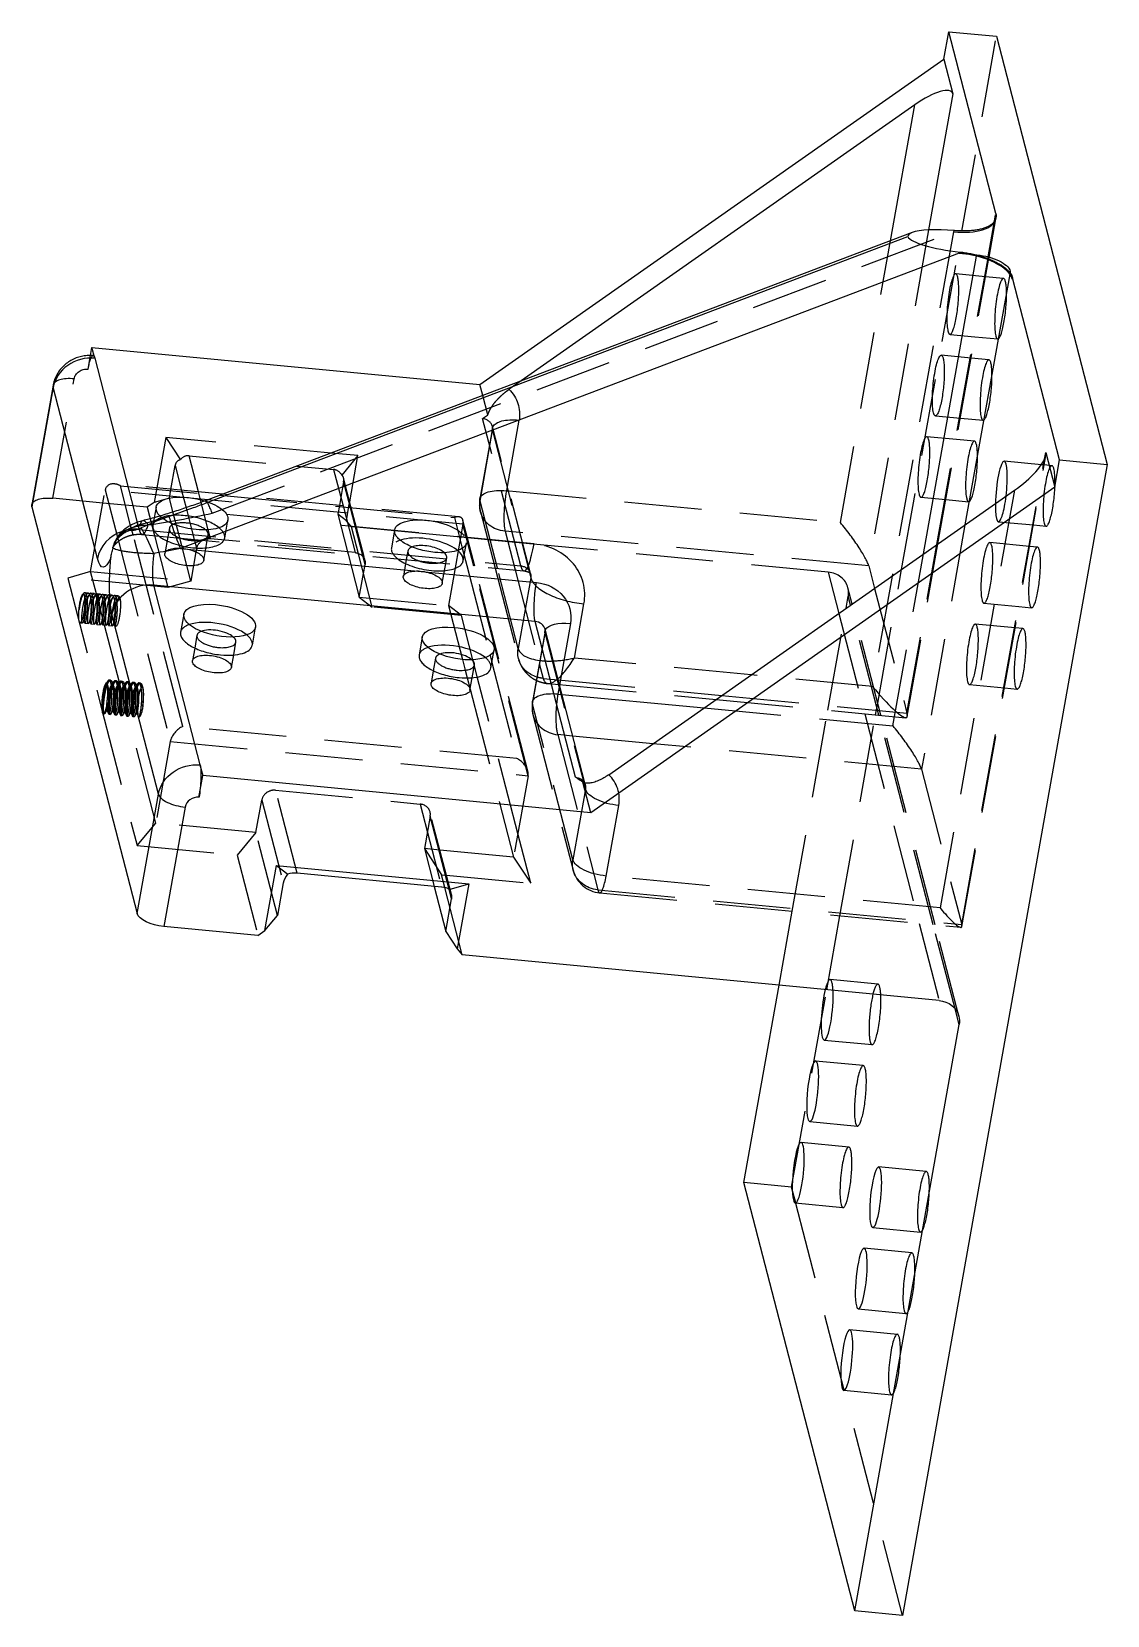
# Model space of a CAD drawing. Header units: millimetres. Extents: x -15 to 73, y -25 to 105.
import ezdxf

# ---------------------------------------------------------------- set-up
doc = ezdxf.new("R2010")
doc.units = ezdxf.units.MM
doc.linetypes.add('HIDDEN', pattern=[9.525, 6.35, -3.175])
doc.layers.get('0').update_dxf_attribs({"color": 253, "lineweight": 70, "true_color": 0x8faf8f})
doc.layers.add('Hidden', color=98, linetype='HIDDEN', lineweight=70, true_color=0x054805)

msp = doc.modelspace()

# ---------------------------------------------------------------- linework, layer by layer
at = {"color": 98, "lineweight": -3, "true_color": 0x054805}
for p, q in [((59.8, 102.8), (60.21, 105.05)), ((60.21, 105.05), (64.13, 104.68)), ((64.08, 90.09), (60.21, 105.05)), ((64.13, 104.68), (73.24, 69.46)), ((21.66, 76.04), (59.8, 102.8)), ((59.8, 102.8), (60.54, 99.93)), ((57.41, 99.04), (25.04, 76.33)), ((55.42, 87.86), (57.41, 99.04)), ((60.54, 99.93), (58.55, 88.75)), ((63.97, 89.47), (64.06, 89.99)), ((57.19, 88.53), (-0.86, 66.49)), ((-0.84, 66.3), (56.83, 88.2)), ((61.05, 86.84), (-2.96, 62.54)), ((58.14, 62.1), (62.5, 86.58)), ((65.22, 85.12), (61.54, 64.48)), ((69.32, 69.84), (65.45, 84.8)), ((-10.36, 78.42), (-10.24, 79.08)), ((-10.01, 78.2), (-10.24, 79.08)), ((-10.24, 79.08), (21.66, 76.04)), ((-10.01, 78.2), (-6.52, 64.69)), ((-13.44, 75.97), (-15.19, 66.15)), ((-13.43, 75.81), (-15.18, 65.98)), ((-9.79, 61.72), (-13.43, 75.81)), ((21.89, 75.13), (21.66, 76.04)), ((68.08, 69.89), (68.18, 70.44)), ((68.18, 70.44), (68.92, 67.58)), ((73.24, 69.46), (56.39, -25.2)), ((68.92, 67.58), (69.32, 69.84)), ((69.32, 69.84), (73.24, 69.46)), ((68.92, 67.58), (30.77, 40.82)), ((32.25, 43.94), (65.61, 67.34)), ((-15.18, 65.98), (-6.52, 32.53)), ((-3.91, 65.19), (-3.73, 65.25)), ((-8.42, 62.92), (-8.38, 63.02)), ((-2.96, 62.54), (26.31, 59.74)), ((-5.18, 59.54), (-1.36, 44.75)), ((26.2, 56.54), (-5.18, 59.54)), ((-11.13, 58.52), (-11.15, 58.49)), ((-4.77, 42.35), (-8.6, 57.14)), ((29.51, 43.73), (26.2, 56.54)), ((29.1, 56.39), (28.2, 51.31)), ((30.28, 43.27), (27.01, 55.9)), ((-9.23, 51.18), (-9.25, 51.16)), ((28.39, 50.55), (40.09, 49.44)), ((35.89, 46.49), (29.28, 47.12)), ((-1.36, 44.75), (-1.13, 43.87)), ((-1.45, 42.08), (-1.13, 43.87)), ((30.77, 40.82), (-1.13, 43.87)), ((30.77, 40.82), (30.12, 43.33)), ((-6.52, 32.53), (-4.77, 42.35)), ((-2.59, 41.28), (-4.33, 31.46)), ((3.98, 31.12), (4.94, 36.48)), ((4.94, 36.48), (20.75, 34.97)), ((4.94, 36.48), (5.85, 35.77)), ((18.51, 34.7), (6.63, 35.84)), ((5.49, 35.04), (5.01, 32.36)), ((17.89, 34.76), (18.86, 31.04)), ((19.13, 34.5), (20.75, 34.97)), ((19.33, 33.72), (19.13, 34.49)), ((20.75, 34.97), (19.79, 29.61)), ((18.86, 31.04), (19.33, 33.72)), ((3.41, 30.72), (-4.33, 31.46)), ((3.98, 31.12), (5.01, 32.36)), ((3.41, 30.72), (3.98, 31.12)), ((18.86, 31.04), (19.79, 29.61)), ((19.79, 29.61), (20.2, 29.12)), ((59.41, 25.37), (20.2, 29.12)), ((43.36, 10.4), (46.25, 26.63)), ((61.05, 23.4), (60.72, 24.7)), ((52.47, -24.82), (61.05, 23.4)), ((52.47, -24.82), (43.36, 10.4)), ((56.39, -25.2), (52.47, -24.82))]:
    msp.add_line(p, q, dxfattribs=at)
for centre, major_axis, ratio, start_param, end_param in [((57.7, 97.94), (2.79, 2.12), 0.301529, 6.157602, 7.728399), ((64.76, 87.3), (-0.76, -6.79), 0.15662, 4.307748, 4.323763), ((60.14, 90.36), (-3.94, 0.7), 0.421057, 3.141564, 3.332047), ((61.05, 87.76), (-4.21, 0.47), 0.210565, 4.82478, 5.89456), ((61.05, 87.76), (-4.21, 0.47), 0.210565, 5.89456, 6.318266), ((61.03, 87.84), (4.21, -0.47), 0.210565, 3.267254, 4.76074), ((60.81, 87.76), (2.41, 3.04), 0.19799, 4.563673, 4.595693), ((61.51, 85.08), (-3.94, 0.7), 0.421057, 3.332047, 4.902843), ((64.73, 87.39), (0.76, 6.79), 0.15662, 4.323763, 4.339779), ((-10.49, 75.52), (2.9, 0.75), 0.890633, 1.183586, 2.754383), ((-11.47, 75.62), (-1.97, 0.35), 0.421057, 6.283083, 6.47364), ((65.33, 68.44), (2.79, 2.12), 0.301529, 5.967148, 6.157602), ((64.53, 67.24), (-0.24, -2.49), 0.171706, 3.141593, 5.142439), ((64.53, 67.24), (-0.24, -2.49), 0.171706, 1.431967, 3.141593), ((65.33, 68.44), (2.79, 2.12), 0.301529, 4.586806, 5.967148), ((-0.12, 64.54), (-0.74, 1.96), 0.055785, 0, 0.423706), ((-1.52, 68.95), (-11.63, -4.49), 0.220937, 1.06635, 1.295071), ((-3.4, 63.21), (-8.58, -3.31), 0.220937, 4.686806, 4.958978), ((-3.2, 63.46), (-0.74, 1.96), 0.055785, 0.468996, 2.039793), ((-6.85, 61.44), (2.9, 0.75), 0.890633, 1.64783, 2.754383), ((-5.56, 62.8), (-0.51, 2.03), 0.272956, 6.282916, 6.771458), ((-2.68, 61.48), (-8.26, -1.38), 0.129811, 4.723815, 4.995987), ((-4.8, 61.68), (-0.23, -2.39), 0.171706, 4.542941, 5.841565), ((-5.66, 56.86), (2.9, 0.75), 0.890633, 1.183586, 2.754383), ((-0.01, 55.12), (-2.95, 0.53), 0.421057, 3.78457, 5.640208), ((26.04, 55.65), (0.968, 0.251), 0.890633, 0, 1.183586), ((-0.01, 55.12), (-1.6, 0.28), 0.421057, 3.739606, 5.685172), ((19.61, 53.25), (-2.95, 0.53), 0.421057, 3.78457, 5.640208), ((19.61, 53.25), (-1.6, 0.28), 0.421057, 3.739606, 5.685172), ((-2.81, 42.16), (-1.97, 0.35), 0.421057, 0.190454, 1.761251), ((-1.6, 41.19), (0.968, 0.251), 0.890633, 1.183586, 2.754383), ((6.35, 35.38), (-0.739, -0.866), 0.555138, 4.739594, 5.524992), ((6.35, 35.38), (1.02, 0.04), 0.452629, 1.281964, 2.067362), ((18.24, 34.25), (1.02, 0.04), 0.452629, 0.496566, 1.281964), ((18.24, 34.25), (0.963, -0.821), 0.663591, 0.758193, 1.156381), ((18.24, 34.25), (0.963, -0.821), 0.663591, 0.370983, 0.758193), ((50.21, 24.6), (-0.24, -2.49), 0.171706, 3.995844, 5.841565), ((50.21, 24.6), (-0.24, -2.49), 0.171706, 0, 2.287341), ((50.21, 24.6), (-0.24, -2.49), 0.171706, 5.841565, 6.283185), ((49.02, 17.91), (-0.24, -2.49), 0.171706, 3.141593, 5.841565), ((49.02, 17.91), (-0.24, -2.49), 0.171706, 0, 3.141593), ((49.02, 17.91), (-0.24, -2.49), 0.171706, 5.841565, 6.283185), ((47.83, 11.21), (-0.24, -2.49), 0.171706, 3.141593, 5.841565), ((47.83, 11.21), (-0.24, -2.49), 0.171706, 0, 3.141593), ((54.2, 9.19), (-0.24, -2.49), 0.171706, 3.141593, 5.841565), ((54.2, 9.19), (-0.24, -2.49), 0.171706, 0, 3.141593), ((47.83, 11.21), (-0.24, -2.49), 0.171706, 5.841565, 6.283185), ((54.2, 9.19), (-0.24, -2.49), 0.171706, 5.841565, 6.283185), ((53.01, 2.5), (-0.24, -2.49), 0.171706, 3.141593, 5.841565), ((53.01, 2.5), (-0.24, -2.49), 0.171706, 0, 3.141593), ((53.01, 2.5), (-0.24, -2.49), 0.171706, 5.841565, 6.283185), ((51.82, -4.2), (-0.24, -2.49), 0.171706, 3.141593, 5.841565), ((51.82, -4.2), (-0.24, -2.49), 0.171706, 0, 3.141593), ((51.82, -4.2), (-0.24, -2.49), 0.171706, 5.841565, 6.283185)]:
    msp.add_ellipse(centre, major_axis=major_axis, ratio=ratio, start_param=start_param, end_param=end_param, dxfattribs=at)
at = {"color": 98, "lineweight": -3, "true_color": 0x054805, "extrusion": (-4.67193e-17, -5.13043e-17, -1)}
msp.add_ellipse((-10.33, 76.42), major_axis=(0.19, 1.99), ratio=0.171706, start_param=0.000021, end_param=0.44162, dxfattribs=at)
at = {"color": 98, "lineweight": -3, "true_color": 0x054805, "extrusion": (-1.95776e-17, 3.48481e-18, -1)}
for centre, start_param, end_param in [((-2.02, 65.42), 3.141593, 5.003807), ((-2.02, 65.42), 2.595514, 3.141593), ((0.26, 56.61), 3.141593, 4.521935), ((0.26, 56.61), 4.521935, 6.283185), ((0.26, 56.61), 0, 3.141593), ((19.87, 54.74), 3.141593, 4.521935), ((19.87, 54.74), 4.521935, 6.283185), ((19.87, 54.74), 0, 3.141593)]:
    msp.add_ellipse(centre, major_axis=(2.95, -0.53), ratio=0.421057, start_param=start_param, end_param=end_param, dxfattribs=at)
at = {"color": 98, "lineweight": -3, "true_color": 0x054805, "extrusion": (-1.59014e-17, 2.83044e-18, -1)}
for centre, start_param, end_param in [((-13.22, 65.8), 2.951138, 3.141593), ((-4.56, 32.34), 1.380342, 2.951138)]:
    msp.add_ellipse(centre, major_axis=(1.97, -0.35), ratio=0.421057, start_param=start_param, end_param=end_param, dxfattribs=at)
at = {"color": 98, "lineweight": -3, "true_color": 0x054805, "extrusion": (2.45453e-18, 6.20148e-17, -1)}
msp.add_ellipse((-5.49, 62.51), major_axis=(-0.86, 1.91), ratio=0.065005, start_param=0.46928, end_param=1.80328, dxfattribs=at)
at = {"color": 98, "lineweight": -3, "true_color": 0x054805, "extrusion": (-1.90893e-17, -5.39415e-17, -1)}
for centre, major_axis, start_param, end_param in [((-8.67, 67.97), (0.67, 6.97), 2.64662, 3.583213), ((-7.74, 61.96), (0.51, 5.38), 3.583213, 4.662671), ((-11.08, 57.68), (0.12, 1.24), 3.141593, 4.524735), ((-11.08, 57.68), (0.12, 1.24), 0.850662, 3.141593), ((-9.18, 50.35), (0.13, 1.39), 1.944759, 3.141593), ((-9.18, 50.35), (0.13, 1.39), 3.141593, 3.437452)]:
    msp.add_ellipse(centre, major_axis=major_axis, ratio=0.171706, start_param=start_param, end_param=end_param, dxfattribs=at)
at = {"color": 98, "lineweight": -3, "true_color": 0x054805, "extrusion": (-4.1445e-17, 3.9557e-18, -1)}
msp.add_ellipse((26.58, 58.69), major_axis=(0.23, 2.39), ratio=0.171706, start_param=3.583213, end_param=5.154009, dxfattribs=at)
at = {"color": 98, "lineweight": -3, "true_color": 0x054805, "extrusion": (-2.68704e-17, -6.9536e-18, -1)}
for centre, major_axis, end_param in [((25.77, 56.71), (-3.29, -0.85), 3.528803), ((29.35, 42.84), (-0.968, -0.251), 2.913323)]:
    msp.add_ellipse(centre, major_axis=major_axis, ratio=0.890633, start_param=1.958006, end_param=end_param, dxfattribs=at)
at = {"color": 98, "lineweight": -3, "true_color": 0x054805, "extrusion": (-2.58762e-17, 6.09897e-17, -1)}
for start_param, end_param in [(3.282478, 4.521935), (3.209984, 3.282478)]:
    msp.add_ellipse((29.37, 55.33), major_axis=(2.36, -0.42), ratio=0.421057, start_param=start_param, end_param=end_param, dxfattribs=at)
at = {"color": 98, "lineweight": -3, "true_color": 0x054805, "extrusion": (-4.07776e-17, 4.67872e-17, -1)}
for centre, major_axis, start_param, end_param in [((-1.83, 42.07), (-2.9, -0.75), 0.38721, 1.958006), ((59.09, 23.59), (-1.94, -0.5), 1.958006, 3.141593), ((59.09, 23.59), (-1.94, -0.5), 3.141593, 3.528803)]:
    msp.add_ellipse(centre, major_axis=major_axis, ratio=0.890633, start_param=start_param, end_param=end_param, dxfattribs=at)
at = {"color": 98, "lineweight": -3, "true_color": 0x054805, "extrusion": (-3.98118e-17, -5.19636e-17, -1)}
msp.add_ellipse((-1.67, 42.96), major_axis=(0.19, 1.99), ratio=0.171706, start_param=0.44162, end_param=2.012417, dxfattribs=at)
at = {"color": 98, "lineweight": -3, "true_color": 0x054805}
for points, knots in [([(64.08, 90.09), (64.09, 90.02), (64.11, 89.91), (64.1, 89.8), (64.09, 89.76)], [0, 0, 0, 0, 0.593853, 1, 1, 1, 1]), ([(64.09, 89.76), (64.09, 89.74), (64.07, 89.66), (64.01, 89.52), (63.89, 89.35), (63.72, 89.19), (63.5, 89.06), (63.24, 88.94), (62.95, 88.84), (62.61, 88.76), (62.25, 88.71), (61.87, 88.67), (61.47, 88.66), (61.07, 88.66), (60.81, 88.68), (60.67, 88.69)], [0, 0, 0, 0, 0.014573, 0.064913, 0.118826, 0.178466, 0.244722, 0.318549, 0.400212, 0.488962, 0.584662, 0.686808, 0.793878, 0.895577, 1, 1, 1, 1]), ([(61.13, 86.93), (61.28, 86.92), (61.57, 86.88), (62.02, 86.8), (62.45, 86.71), (62.87, 86.59), (63.28, 86.45), (63.67, 86.3), (64.02, 86.14), (64.35, 85.96), (64.64, 85.78), (64.89, 85.58), (65.1, 85.39), (65.27, 85.19), (65.38, 85), (65.43, 84.87), (65.45, 84.8)], [0, 0, 0, 0, 0.088981, 0.178758, 0.267839, 0.355568, 0.44135, 0.5238, 0.602362, 0.676625, 0.745547, 0.808856, 0.866586, 0.918407, 0.961128, 1, 1, 1, 1]), ([(-10.14, 78.41), (-10.27, 78.42), (-10.55, 78.43), (-10.99, 78.38), (-11.44, 78.27), (-11.87, 78.08), (-12.27, 77.84), (-12.63, 77.53), (-12.94, 77.18), (-13.18, 76.78), (-13.35, 76.37), (-13.41, 76.09), (-13.44, 75.97)], [0, 0, 0, 0, 0.086351, 0.188646, 0.291706, 0.395446, 0.499585, 0.603847, 0.70793, 0.811532, 0.914391, 1, 1, 1, 1]), ([(-0.86, 66.49), (-1.07, 66.41), (-1.68, 66.19), (-2.69, 65.83), (-3.87, 65.45), (-5, 65.11), (-5.73, 64.92), (-6.08, 64.83)], [0, 0, 0, 0, 0.123869, 0.357937, 0.585646, 0.803021, 1, 1, 1, 1]), ([(-3.73, 65.25), (-3.73, 65.25), (-3.73, 65.25), (-3.73, 65.25), (-3.73, 65.25), (-3.73, 65.25), (-3.73, 65.26), (-3.72, 65.26), (-3.11, 65.47), (-2.14, 65.81), (-1.19, 66.17), (-0.84, 66.3)], [0, 0, 0, 0, 0.000004, 0.000351, 0.000525, 0.001049, 0.002098, 0.004197, 0.008394, 0.634182, 1, 1, 1, 1]), ([(-8.49, 62.64), (-8.47, 62.7), (-8.43, 62.83), (-8.34, 63.03), (-8.22, 63.23), (-8.06, 63.43), (-7.87, 63.62), (-7.65, 63.79), (-7.38, 63.95), (-7.2, 64.03), (-7.1, 64.07), (-7.09, 64.07)], [0, 0, 0, 0, 0.097413, 0.195965, 0.314617, 0.435445, 0.557415, 0.701802, 0.848403, 0.995367, 1, 1, 1, 1]), ([(-6.08, 64.83), (-6.08, 64.83), (-6.22, 64.8), (-6.49, 64.71), (-6.89, 64.55), (-7.27, 64.34), (-7.61, 64.09), (-7.91, 63.8), (-8.15, 63.49), (-8.31, 63.19), (-8.39, 63), (-8.42, 62.93)], [0, 0, 0, 0, 0.000718, 0.138375, 0.274909, 0.412058, 0.548223, 0.67992, 0.805359, 0.924567, 1, 1, 1, 1]), ([(-6.28, 64.53), (-6.33, 64.51), (-6.43, 64.48), (-6.58, 64.43), (-6.71, 64.37), (-6.81, 64.32), (-6.89, 64.26), (-6.96, 64.21), (-7.01, 64.17), (-7.06, 64.12), (-7.08, 64.09), (-7.09, 64.07)], [0, 0, 0, 0, 0.171947, 0.347182, 0.486036, 0.621828, 0.709469, 0.793398, 0.871908, 0.938551, 1, 1, 1, 1]), ([(-7.09, 64.07), (-7.09, 64.07), (-7.05, 64.06), (-7, 64.05), (-6.92, 64.05), (-6.83, 64.05), (-6.71, 64.07), (-6.56, 64.1), (-6.41, 64.15), (-6.28, 64.2), (-6.21, 64.23), (-6.2, 64.24)], [0, 0, 0, 0, 0.031446, 0.105318, 0.186893, 0.274773, 0.416027, 0.5661, 0.75794, 0.952921, 1, 1, 1, 1]), ([(-8.69, 61.78), (-8.69, 61.79), (-8.68, 61.86), (-8.65, 61.99), (-8.59, 62.26), (-8.54, 62.45), (-8.5, 62.59)], [0, 0, 0, 0, 0.012232, 0.259209, 0.506213, 1, 1, 1, 1]), ([(-8.42, 62.92), (-8.42, 62.91), (-8.44, 62.85), (-8.48, 62.75), (-8.52, 62.66), (-8.53, 62.62), (-8.54, 62.61), (-8.54, 62.61)], [0, 0, 0, 0, 0.11551, 0.613566, 0.904682, 0.999634, 1, 1, 1, 1]), ([(-8.5, 62.59), (-8.5, 62.59), (-8.5, 62.6), (-8.49, 62.61), (-8.49, 62.62), (-8.49, 62.63), (-8.49, 62.64)], [0, 0, 0, 0, 0.245245, 0.493688, 0.745423, 1, 1, 1, 1]), ([(-5.17, 62.12), (-5.21, 62.12), (-5.34, 62.12), (-5.56, 62.13), (-5.82, 62.14), (-6.09, 62.15), (-6.41, 62.17), (-6.79, 62.2), (-7.2, 62.25), (-7.58, 62.3), (-7.91, 62.37), (-8.18, 62.44), (-8.37, 62.5), (-8.46, 62.56), (-8.5, 62.59)], [0, 0, 0, 0, 0.036784, 0.114509, 0.192438, 0.27246, 0.35147, 0.479881, 0.60358, 0.719025, 0.822961, 0.898611, 0.961865, 1, 1, 1, 1]), ([(-8.49, 62.64), (-8.49, 62.64), (-8.47, 62.73), (-8.45, 62.83), (-8.42, 62.92), (-8.42, 62.92)], [0, 0, 0, 0, 0.03752, 0.959274, 1, 1, 1, 1]), ([(-11.05, 58.62), (-11.06, 58.61), (-11.07, 58.58), (-11.09, 58.52), (-11.12, 58.44), (-11.14, 58.35), (-11.17, 58.26), (-11.19, 58.17), (-11.21, 58.07), (-11.23, 57.97), (-11.25, 57.87), (-11.27, 57.75), (-11.29, 57.62), (-11.31, 57.52), (-11.31, 57.47)], [0, 0, 0, 0, 0.028817, 0.095786, 0.165454, 0.239185, 0.318835, 0.401789, 0.484984, 0.570226, 0.659487, 0.74968, 0.87453, 1, 1, 1, 1]), ([(-11.13, 58.52), (-11.12, 58.53), (-11.11, 58.57), (-11.09, 58.61), (-11.08, 58.63)], [0, 0, 0, 0, 0.390288, 1, 1, 1, 1]), ([(-11.05, 58.63), (-11.07, 58.6), (-11.09, 58.57), (-11.12, 58.53), (-11.13, 58.52)], [0, 0, 0, 0, 0.636434, 1, 1, 1, 1]), ([(-11.08, 58.63), (-11.07, 58.65), (-11.06, 58.69), (-11.03, 58.74), (-11.01, 58.78), (-10.99, 58.8), (-10.98, 58.8)], [0, 0, 0, 0, 0.325547, 0.598397, 0.815846, 1, 1, 1, 1]), ([(-10.85, 58.65), (-10.86, 58.67), (-10.88, 58.7), (-10.91, 58.73), (-10.96, 58.75), (-11, 58.73), (-11.04, 58.69), (-11.07, 58.65), (-11.08, 58.63)], [0, 0, 0, 0, 0.160777, 0.327878, 0.456412, 0.592064, 0.779781, 1, 1, 1, 1]), ([(-11.02, 58.71), (-11.02, 58.69), (-11.04, 58.66), (-11.05, 58.63), (-11.05, 58.62)], [0, 0, 0, 0, 0.582811, 1, 1, 1, 1]), ([(-10.98, 58.8), (-10.98, 58.81), (-10.97, 58.81), (-10.94, 58.82), (-10.92, 58.79), (-10.91, 58.78), (-10.9, 58.77)], [0, 0, 0, 0, 0.088412, 0.386478, 0.758871, 1, 1, 1, 1]), ([(-10.9, 58.77), (-10.9, 58.76), (-10.88, 58.73), (-10.87, 58.68), (-10.86, 58.61), (-10.85, 58.54), (-10.85, 58.5), (-10.84, 58.49)], [0, 0, 0, 0, 0.122994, 0.319418, 0.558592, 0.837226, 1, 1, 1, 1]), ([(-11.31, 57.47), (-11.31, 57.52), (-11.3, 57.62), (-11.28, 57.77), (-11.26, 57.91), (-11.24, 58.04), (-11.22, 58.16), (-11.2, 58.27), (-11.17, 58.37), (-11.15, 58.45), (-11.14, 58.5), (-11.13, 58.52)], [0, 0, 0, 0, 0.145977, 0.29098, 0.416538, 0.538431, 0.654433, 0.763611, 0.863851, 0.952694, 1, 1, 1, 1]), ([(-11.07, 56.61), (-11.07, 56.62), (-11.08, 56.64), (-11.08, 56.7), (-11.08, 56.76), (-11.08, 56.84), (-11.07, 56.92), (-11.07, 57.01), (-11.06, 57.1), (-11.06, 57.19), (-11.05, 57.29), (-11.03, 57.39), (-11.02, 57.49), (-11.01, 57.6), (-10.99, 57.7), (-10.97, 57.81), (-10.95, 57.91), (-10.93, 58.01), (-10.91, 58.11), (-10.89, 58.2), (-10.86, 58.29), (-10.85, 58.35), (-10.84, 58.38)], [0, 0, 0, 0, 0.011338, 0.046538, 0.085693, 0.1273, 0.17212, 0.221292, 0.273181, 0.32583, 0.380346, 0.438016, 0.496871, 0.55483, 0.613126, 0.673057, 0.732505, 0.789421, 0.845101, 0.900714, 0.954251, 1, 1, 1, 1]), ([(-9.23, 51.18), (-9.24, 51.16), (-9.25, 51.12), (-9.28, 51.04), (-9.3, 50.95), (-9.32, 50.83), (-9.35, 50.69), (-9.37, 50.54), (-9.39, 50.39), (-9.41, 50.25), (-9.42, 50.12), (-9.43, 49.98), (-9.43, 49.85), (-9.44, 49.7), (-9.44, 49.54), (-9.43, 49.38), (-9.42, 49.23), (-9.4, 49.11), (-9.39, 49.04), (-9.38, 49.02)], [0, 0, 0, 0, 0.028737, 0.066842, 0.109194, 0.155043, 0.229252, 0.308072, 0.369899, 0.432873, 0.49583, 0.558091, 0.619203, 0.678049, 0.761054, 0.836425, 0.908045, 0.9673, 1, 1, 1, 1]), ([(-9.12, 51.26), (-9.12, 51.26), (-9.14, 51.21), (-9.17, 51.1), (-9.21, 50.95), (-9.25, 50.79), (-9.28, 50.62), (-9.31, 50.43), (-9.34, 50.25), (-9.36, 50.07), (-9.38, 49.88), (-9.4, 49.7), (-9.41, 49.52), (-9.41, 49.36), (-9.41, 49.22), (-9.4, 49.11), (-9.39, 49.05), (-9.38, 49.02)], [0, 0, 0, 0, 0.006837, 0.072578, 0.141713, 0.214854, 0.292928, 0.374214, 0.456696, 0.538219, 0.616681, 0.704192, 0.78246, 0.853493, 0.915513, 0.965734, 1, 1, 1, 1]), ([(-9.24, 48.95), (-9.24, 48.95), (-9.25, 48.96), (-9.26, 48.99), (-9.27, 49.02), (-9.28, 49.07), (-9.28, 49.12), (-9.29, 49.18), (-9.29, 49.25), (-9.29, 49.33), (-9.29, 49.41), (-9.29, 49.5), (-9.29, 49.6), (-9.28, 49.7), (-9.27, 49.8), (-9.26, 49.91), (-9.25, 50.03), (-9.24, 50.14), (-9.22, 50.26), (-9.2, 50.38), (-9.19, 50.49), (-9.16, 50.61), (-9.14, 50.72), (-9.12, 50.83), (-9.1, 50.94), (-9.07, 51.04), (-9.04, 51.14), (-9.02, 51.23), (-9, 51.28), (-8.99, 51.31)], [0, 0, 0, 0, 0.008014, 0.01893, 0.033306, 0.051823, 0.074072, 0.0992, 0.127623, 0.160142, 0.195749, 0.233082, 0.272847, 0.316026, 0.361183, 0.40665, 0.453382, 0.502469, 0.552219, 0.600891, 0.649529, 0.699203, 0.748145, 0.794666, 0.839858, 0.884667, 0.927469, 0.966847, 1, 1, 1, 1]), ([(-9.07, 51.41), (-9.1, 51.36), (-9.15, 51.29), (-9.21, 51.22), (-9.23, 51.18)], [0, 0, 0, 0, 0.561921, 1, 1, 1, 1]), ([(-9.18, 51.3), (-9.19, 51.28), (-9.21, 51.25), (-9.22, 51.21), (-9.23, 51.19), (-9.23, 51.18)], [0, 0, 0, 0, 0.413032, 0.916674, 1, 1, 1, 1]), ([(-9, 51.42), (-9, 51.43), (-9.01, 51.44), (-9.02, 51.47), (-9.05, 51.48), (-9.07, 51.48), (-9.1, 51.46), (-9.12, 51.43), (-9.14, 51.39), (-9.16, 51.34), (-9.17, 51.31), (-9.18, 51.3)], [0, 0, 0, 0, 0.052475, 0.161218, 0.241133, 0.315037, 0.408646, 0.521546, 0.6687, 0.849786, 1, 1, 1, 1]), ([(-8.95, 51.3), (-8.96, 51.32), (-8.97, 51.36), (-9.01, 51.4), (-9.06, 51.41), (-9.1, 51.39), (-9.14, 51.35), (-9.17, 51.32), (-9.18, 51.3)], [0, 0, 0, 0, 0.200959, 0.360059, 0.482439, 0.611596, 0.790325, 1, 1, 1, 1]), ([(-9.07, 51.4), (-9.08, 51.4), (-9.09, 51.35), (-9.11, 51.3), (-9.12, 51.26)], [0, 0, 0, 0, 0.187154, 1, 1, 1, 1]), ([(-9.01, 49.82), (-9, 49.89), (-8.98, 50.03), (-8.96, 50.22), (-8.95, 50.39), (-8.94, 50.53), (-8.94, 50.67), (-8.93, 50.81), (-8.93, 50.94), (-8.94, 51.06), (-8.95, 51.16), (-8.96, 51.26), (-8.97, 51.33), (-8.98, 51.39), (-9, 51.41), (-9, 51.42)], [0, 0, 0, 0, 0.130189, 0.262879, 0.354934, 0.445746, 0.533634, 0.617536, 0.696995, 0.770564, 0.837376, 0.89618, 0.945743, 0.981739, 1, 1, 1, 1]), ([(-8.99, 51.31), (-8.99, 51.31), (-8.98, 51.33), (-8.98, 51.34), (-8.97, 51.36)], [0, 0, 0, 0, 0.166915, 1, 1, 1, 1]), ([(-8.95, 50.4), (-8.95, 50.39), (-8.96, 50.33), (-8.98, 50.23), (-9, 50.1), (-9.02, 49.95), (-9.03, 49.81), (-9.04, 49.72), (-9.04, 49.67), (-9.04, 49.67)], [0, 0, 0, 0, 0.029536, 0.224692, 0.417293, 0.602375, 0.808418, 0.992283, 1, 1, 1, 1]), ([(30.12, 43.33), (30.02, 43.4), (29.82, 43.52), (29.62, 43.66), (29.52, 43.73), (29.51, 43.73)], [0, 0, 0, 0, 0.499975, 0.989742, 1, 1, 1, 1]), ([(32.25, 43.94), (32.17, 43.89), (32.02, 43.78), (31.78, 43.64), (31.54, 43.52), (31.31, 43.42), (31.1, 43.34), (30.89, 43.28), (30.7, 43.25), (30.52, 43.23), (30.37, 43.24), (30.23, 43.27), (30.16, 43.31), (30.12, 43.33)], [0, 0, 0, 0, 0.125466, 0.247563, 0.364163, 0.469743, 0.569073, 0.660862, 0.745646, 0.822647, 0.891581, 0.948229, 1, 1, 1, 1])]:
    msp.add_open_spline(points, degree=3, knots=knots, dxfattribs=at)
at = {"layer": 'Hidden', "lineweight": -3}
for p, q in [((61.28, 88.66), (64.13, 104.68)), ((-0.36, 65.46), (60.59, 88.6)), ((58.55, 88.75), (53.63, 61.11)), ((60.59, 88.6), (55.55, 60.28)), ((56.32, 60.82), (61.28, 88.66)), ((63.45, 86.53), (63.97, 89.47)), ((63.52, 86.52), (64.08, 89.66)), ((51.3, 64.68), (55.42, 87.86)), ((59.23, 62.87), (63.41, 86.3)), ((59.32, 62.92), (63.47, 86.27)), ((61.05, 86.84), (62.42, 86.71)), ((62.42, 86.71), (62.52, 86.7)), ((62.5, 86.58), (62.52, 86.7)), ((63.41, 86.3), (63.45, 86.53)), ((63.47, 86.27), (63.52, 86.52)), ((63.23, 84.9), (60.78, 85.14)), ((64.7, 84.76), (63.23, 84.9)), ((65.26, 85.36), (65.22, 85.12)), ((65.43, 84.7), (65.26, 85.36)), ((60.31, 80.16), (62.35, 79.96)), ((62.35, 79.96), (64.23, 79.78)), ((-10.56, 77.3), (-10.36, 78.42)), ((62.04, 78.2), (59.59, 78.44)), ((63.51, 78.06), (62.04, 78.2)), ((-13.45, 66.68), (-11.7, 76.5)), ((25.04, 76.33), (24.05, 75.64)), ((22.31, 73.53), (21.89, 75.13)), ((25.01, 61.12), (21.88, 73.23)), ((24.87, 73.11), (23.93, 67.81)), ((59.11, 73.46), (61.16, 73.27)), ((61.16, 73.27), (63.04, 73.09)), ((-4.18, 71.69), (-4.92, 67.53)), ((9.42, 70.4), (-4.18, 71.69)), ((-4.18, 71.69), (-2.97, 69.85)), ((22.69, 72.44), (21.66, 66.64)), ((21.67, 66.44), (22.7, 72.24)), ((25.82, 60.48), (22.69, 72.58)), ((22.7, 72.24), (25.84, 60.13)), ((60.85, 71.51), (58.4, 71.74)), ((11.63, 70.19), (9.42, 70.4)), ((62.32, 71.37), (60.85, 71.51)), ((-3.75, 67.41), (-3.4, 69.37)), ((-3.4, 69.37), (-2.87, 67.33)), ((-1.49, 67.2), (-2.26, 70.17)), ((-2.26, 70.17), (6.6, 69.33)), ((6.6, 69.33), (9.63, 69.04)), ((9.63, 69.04), (10.4, 66.06)), ((11.63, 70.19), (10.31, 68.58)), ((10.96, 66.38), (11.63, 70.19)), ((61.27, 31.62), (68.08, 69.89)), ((61.28, 31.46), (68.18, 70.19)), ((67.82, 69.44), (64.77, 69.73)), ((68.04, 69.42), (67.82, 69.44)), ((68.69, 69.35), (68.04, 69.42)), ((0.5, 67.01), (-8.39, 67.86)), ((10.45, 68.05), (10.1, 66.09)), ((11.05, 66), (10.44, 68.36)), ((10.98, 66.01), (10.45, 68.05)), ((23.93, 67.81), (23.84, 67.3)), ((-9.35, 66.28), (-13.45, 66.68)), ((-10.35, 60.66), (-9.16, 67.36)), ((-9.16, 67.36), (-8.15, 63.47)), ((-0.71, 66.55), (-9.16, 67.36)), ((-7.06, 64.44), (-7.9, 67.71)), ((-7.9, 67.71), (0.29, 66.93)), ((-4.92, 67.53), (-5.13, 66.34)), ((-3.88, 66.7), (-5.13, 66.34)), ((-3.88, 66.7), (-3.75, 67.41)), ((-3.58, 65.55), (-3.88, 66.7)), ((-2.87, 67.33), (-2.5, 65.9)), ((-1.27, 66.34), (-1.49, 67.2)), ((20.26, 64.55), (-0.71, 66.55)), ((0.29, 66.93), (19.56, 65.09)), ((19.91, 65.16), (0.5, 67.01)), ((23.1, 60.92), (21.67, 66.44)), ((23.84, 67.3), (24.06, 67.28)), ((24.06, 67.28), (51.3, 64.68)), ((57.92, 66.76), (59.97, 66.57)), ((65.61, 67.34), (59.5, 32.99)), ((59.97, 66.57), (61.85, 66.39)), ((-5.7, 65.94), (-9.35, 66.28)), ((-5.13, 66.34), (-5.7, 65.94)), ((-5.7, 65.94), (-5.1, 63.61)), ((-4.97, 65.94), (-5.13, 65.08)), ((-3.3, 64.45), (-3.58, 65.55)), ((-2.5, 65.9), (-2.05, 64.14)), ((-0.68, 64.08), (-1.27, 66.34)), ((26.11, 62.93), (-0.36, 65.46)), ((10.1, 66.09), (9.97, 65.37)), ((9.97, 65.37), (10.77, 62.27)), ((10.68, 64.83), (9.97, 65.37)), ((10.4, 66.06), (11.39, 62.22)), ((10.68, 64.83), (10.89, 66.02)), ((10.89, 66.02), (10.96, 66.38)), ((12.02, 61.98), (10.98, 66.01)), ((12.1, 61.97), (11.05, 66)), ((21.7, 65.58), (22.9, 60.94)), ((-6.86, 63.67), (-7.06, 64.44)), ((-6.52, 64.69), (-6.37, 64.12)), ((-6.37, 64.12), (25.01, 61.12)), ((-5.13, 65.08), (-5.24, 64.45)), ((-3.88, 64.21), (-4.01, 63.51)), ((-3.03, 63.42), (-3.3, 64.45)), ((-2.05, 64.14), (-1.83, 63.3)), ((-0.49, 63.35), (-0.68, 64.08)), ((0.67, 63.4), (0.93, 64.89)), ((11.09, 64.33), (10.68, 64.83)), ((11.5, 64.29), (11.09, 64.33)), ((11.69, 62.01), (11.09, 64.33)), ((14.63, 64), (11.5, 64.29)), ((14.64, 64.07), (14.38, 62.58)), ((20.63, 63.42), (14.63, 64)), ((19.56, 65.09), (20.21, 62.57)), ((20.26, 64.55), (19.68, 61.25)), ((21.23, 61.1), (20.26, 64.86)), ((21.16, 61.1), (20.26, 64.55)), ((23.72, 63.97), (24.55, 60.78)), ((24.95, 63.85), (23.72, 63.97)), ((53.63, 61.11), (24.95, 63.85)), ((61.54, 64.48), (57.96, 44.39)), ((64.29, 64.75), (67.16, 64.48)), ((67.16, 64.48), (68.22, 64.38)), ((-8.15, 63.47), (-8.06, 63.14)), ((-8.06, 63.14), (-3.8, 46.67)), ((-2.78, 47.9), (-6.86, 63.67)), ((-6.11, 63.71), (25.27, 60.71)), ((-5.1, 63.61), (-3.99, 59.33)), ((-4.01, 63.51), (-4.25, 62.13)), ((-3.03, 63.41), (-3.03, 63.42)), ((-2.86, 62.76), (-3.03, 63.41)), ((-2.81, 62.56), (-2.86, 62.76)), ((-2.11, 59.87), (-2.81, 62.56)), ((-1.83, 63.3), (-1.8, 63.2)), ((-1.8, 63.2), (-1.64, 62.59)), ((-1.63, 62.55), (-1.69, 62.26)), ((-1.64, 62.59), (-1.63, 62.55)), ((-1.05, 61.56), (-0.76, 63.2)), ((-0.76, 63.2), (-0.68, 63.64)), ((11.39, 62.22), (-0.49, 63.35)), ((20.21, 62.57), (20.36, 61.98)), ((20.28, 61.53), (20.55, 63.02)), ((22.3, 63.26), (20.63, 63.42)), ((25.17, 62.99), (22.3, 63.26)), ((50.3, 60.59), (25.17, 62.99)), ((56.77, 49.01), (59.23, 62.87)), ((56.79, 48.75), (59.32, 62.92)), ((66.85, 62.72), (63.58, 63.03)), ((67.5, 62.66), (66.85, 62.72)), ((-1.69, 62.26), (-2.11, 59.87)), ((10.77, 62.27), (10.82, 62.09)), ((10.82, 62.09), (11.74, 58.55)), ((12.8, 57.73), (11.69, 62.01)), ((11.74, 58.55), (12.21, 61.23)), ((12.21, 61.23), (12.02, 61.98)), ((12.2, 61.57), (12.1, 61.97)), ((15.6, 61.63), (15.36, 60.26)), ((15.73, 62.34), (15.6, 61.63)), ((18.56, 59.69), (18.85, 61.32)), ((18.85, 61.32), (18.93, 61.77)), ((19.68, 61.25), (19.07, 57.85)), ((20.36, 61.98), (20.57, 61.16)), ((55.62, 47.95), (58.14, 62.1)), ((-10.35, 60.66), (-12.23, 60.12)), ((-12.23, 60.12), (-9.42, 49.28)), ((-3.99, 59.33), (-12.23, 60.12)), ((-9.87, 58.81), (-10.35, 60.66)), ((-10.35, 60.66), (-2.11, 59.87)), ((20.57, 61.16), (22.49, 53.76)), ((25.62, 43.86), (21.16, 61.1)), ((25.6, 44.23), (21.23, 61.1)), ((22.9, 60.94), (24.83, 53.47)), ((24.8, 54.33), (23.1, 60.92)), ((24.55, 60.78), (26.54, 53.09)), ((25.84, 60.13), (24.8, 54.33)), ((50.3, 60.59), (51.17, 57.21)), ((53.63, 61.11), (54.11, 59.27)), ((55.55, 60.28), (53.94, 51.19)), ((54.37, 49.83), (56.32, 60.82)), ((-10.54, 58.88), (-10.83, 58.91)), ((-10.05, 58.84), (-10.34, 58.87)), ((-9.94, 58.76), (-9.96, 58.74)), ((-9.21, 56.25), (-9.87, 58.81)), ((-9.56, 58.79), (-9.85, 58.82)), ((-9.07, 58.74), (-9.35, 58.77)), ((-8.58, 58.7), (-8.86, 58.73)), ((-8.47, 58.62), (-8.49, 58.6)), ((-8.09, 58.65), (-8.37, 58.68)), ((-2.11, 59.87), (-3.99, 59.33)), ((51.76, 57.63), (51.94, 58.62)), ((52.26, 57.97), (51.92, 59.31)), ((52.13, 57.88), (51.94, 58.62)), ((54.11, 59.27), (56.77, 49.01)), ((-8.46, 58.57), (-8.48, 58.6)), ((-8.06, 58.51), (-8.07, 58.5)), ((-8.02, 58.53), (-8.03, 58.53)), ((-7.96, 58.49), (-7.99, 58.56)), ((11.74, 58.55), (19.07, 57.85)), ((11.74, 58.55), (12.8, 57.73)), ((19.26, 57.11), (12.8, 57.73)), ((19.07, 57.85), (20.22, 53.42)), ((20.13, 57.03), (19.07, 57.85)), ((29.42, 53.53), (30.21, 58)), ((50.27, 49.24), (51.76, 57.63)), ((54.47, 48.84), (52.13, 57.88)), ((54.63, 48.83), (52.26, 57.97)), ((63.1, 58.05), (65.97, 57.78)), ((65.97, 57.78), (67.02, 57.68)), ((-11.2, 56.44), (-11.02, 56.42)), ((-10.92, 56.61), (-10.9, 56.57)), ((-10.82, 56.4), (-10.53, 56.37)), ((-10.43, 56.56), (-10.41, 56.53)), ((-10.38, 56.58), (-10.38, 56.55)), ((-10.33, 56.35), (-10.04, 56.33)), ((-9.94, 56.52), (-9.92, 56.48)), ((-9.84, 56.31), (-9.55, 56.28)), ((-9.45, 56.47), (-9.43, 56.43)), ((-9.35, 56.26), (-9.06, 56.23)), ((-7.98, 51.52), (-9.21, 56.25)), ((-8.96, 56.42), (-8.94, 56.39)), ((-8.86, 56.21), (-8.57, 56.19)), ((-8.47, 56.38), (-8.45, 56.34)), ((-8.37, 56.17), (-8.26, 56.16)), ((-2.69, 57.14), (-2.96, 55.65)), ((2.95, 54.6), (3.21, 56.09)), ((20.13, 57.03), (19.26, 57.11)), ((21.07, 53.4), (20.13, 57.03)), ((51.17, 57.21), (53.31, 48.95)), ((65.66, 56.02), (62.38, 56.33)), ((66.31, 55.96), (65.66, 56.02)), ((-1.61, 55.41), (-1.79, 54.36)), ((1.41, 53.79), (1.59, 54.84)), ((16.92, 55.27), (16.65, 53.78)), ((27.01, 55.75), (25.98, 49.95)), ((25.99, 49.75), (27.02, 55.56)), ((27.02, 55.56), (30.19, 43.3)), ((-1.79, 54.36), (-1.98, 53.33)), ((1.22, 52.76), (1.41, 53.79)), ((18.01, 53.54), (17.82, 52.49)), ((20.22, 53.42), (20.45, 52.54)), ((22.49, 53.76), (22.64, 53.17)), ((22.56, 52.73), (22.83, 54.22)), ((43.95, 52.15), (29.42, 53.53)), ((17.82, 52.49), (17.64, 51.46)), ((20.45, 52.54), (20.61, 51.9)), ((21.02, 51.92), (21.21, 52.97)), ((21.2, 52.92), (21.07, 53.4)), ((21.2, 52.91), (21.2, 52.92)), ((21.44, 51.98), (21.2, 52.91)), ((22.64, 53.17), (24.68, 45.28)), ((26.54, 53.09), (26.86, 51.86)), ((53.94, 51.19), (43.95, 52.15)), ((-8.95, 51.3), (-9, 51.42)), ((-8.71, 51.71), (-8.83, 51.72)), ((-8.58, 51.36), (-8.59, 51.35)), ((-8.5, 51.53), (-8.54, 51.45)), ((-8.51, 51.24), (-8.48, 51.31)), ((-8.22, 51.66), (-8.34, 51.67)), ((-8.09, 51.31), (-8.1, 51.31)), ((-8.01, 51.48), (-8.05, 51.41)), ((-7.33, 48.98), (-7.98, 51.52)), ((-7.73, 51.61), (-7.85, 51.63)), ((-7.82, 51.57), (-7.79, 51.6)), ((-7.6, 51.26), (-7.61, 51.26)), ((-7.52, 51.43), (-7.56, 51.36)), ((-7.52, 51.16), (-7.5, 51.22)), ((-7.24, 51.57), (-7.36, 51.58)), ((-7.11, 51.22), (-7.11, 51.21)), ((-7.03, 51.38), (-7.07, 51.31)), ((-6.75, 51.52), (-6.87, 51.53)), ((-6.62, 51.17), (-6.62, 51.17)), ((-6.54, 51.34), (-6.58, 51.26)), ((-6.26, 51.47), (-6.38, 51.49)), ((20.61, 51.9), (20.85, 50.97)), ((20.84, 50.89), (21.02, 51.92)), ((20.85, 50.97), (24.43, 37.16)), ((24.77, 39.1), (21.44, 51.98)), ((26.86, 51.86), (28.08, 51.75)), ((27.25, 51.44), (28.18, 51.35)), ((28.2, 51.31), (28.07, 50.58)), ((28.08, 51.75), (41.55, 50.46)), ((28.18, 51.35), (41.07, 50.12)), ((61.91, 51.36), (64.78, 51.08)), ((64.78, 51.08), (65.83, 50.98)), ((-9.04, 49.67), (-9.04, 49.57)), ((29.3, 36.94), (25.99, 49.75)), ((28.07, 50.58), (28.39, 50.55)), ((41.07, 50.12), (56.65, 48.63)), ((41.55, 50.46), (56.77, 49.01)), ((54.19, 48.87), (54.37, 49.83)), ((-9.42, 49.28), (-6.53, 38.11)), ((-9.32, 48.95), (-9.23, 48.94)), ((-9.02, 49.28), (-9.01, 49.24)), ((-8.99, 49.26), (-8.98, 49.27)), ((-8.88, 48.94), (-8.87, 48.92)), ((-8.85, 48.91), (-8.73, 48.9)), ((-8.55, 49.31), (-8.54, 49.28)), ((-8.54, 49.28), (-8.54, 49.25)), ((-8.53, 49.23), (-8.52, 49.19)), ((-8.5, 49.22), (-8.49, 49.23)), ((-8.39, 48.9), (-8.38, 48.88)), ((-8.36, 48.86), (-8.24, 48.85)), ((-8.06, 49.27), (-8.05, 49.21)), ((-8.04, 49.18), (-8.03, 49.15)), ((-8.01, 49.17), (-8, 49.18)), ((-7.87, 48.82), (-7.75, 48.8)), ((-7.57, 49.22), (-7.56, 49.18)), ((-7.56, 49.18), (-7.56, 49.16)), ((-7.55, 49.14), (-7.53, 49.1)), ((-7.52, 49.12), (-7.51, 49.13)), ((-7.38, 48.77), (-7.26, 48.76)), ((-7.29, 48.79), (-7.3, 48.8)), ((-4.99, 39.97), (-7.27, 48.76)), ((-7.27, 48.76), (-7.27, 48.76)), ((-7.08, 49.17), (-7.07, 49.14)), ((-7.07, 49.14), (-7.07, 49.11)), ((-7.06, 49.09), (-7.04, 49.05)), ((-7.03, 49.07), (-7.02, 49.08)), ((-6.92, 48.76), (-6.91, 48.74)), ((-6.89, 48.72), (-6.77, 48.71)), ((-6.57, 49.04), (-6.55, 49)), ((-6.54, 49.03), (-6.53, 49.04)), ((-6.4, 48.67), (-6.38, 48.67)), ((26.02, 48.89), (29.33, 36.08)), ((40.09, 49.44), (55.62, 47.95)), ((47.33, 32.71), (50.27, 49.24)), ((51.25, 32.34), (54.19, 48.87)), ((53.31, 48.95), (57.77, 31.71)), ((58.93, 31.6), (54.47, 48.84)), ((59.09, 31.59), (54.63, 48.83)), ((24.68, 45.28), (-2.78, 47.9)), ((28.05, 47.24), (31.36, 34.48)), ((29.28, 47.12), (28.05, 47.24)), ((-3.8, 46.67), (-4.99, 39.97)), ((-3.8, 46.67), (25.62, 43.86)), ((57.96, 44.39), (35.89, 46.49)), ((57.96, 44.39), (61.27, 31.62)), ((25.62, 43.86), (24.43, 37.16)), ((30.19, 43.3), (30.2, 43.27)), ((30.2, 43.27), (30.34, 42.75)), ((30.32, 43.09), (30.28, 43.27)), ((3.24, 39.18), (3.72, 41.86)), ((3.72, 41.86), (5.49, 35.04)), ((6.63, 35.84), (4.86, 42.66)), ((4.86, 42.66), (16.75, 41.53)), ((30.34, 42.75), (29.3, 36.94)), ((16.75, 41.53), (18.51, 34.7)), ((17.57, 40.54), (17.09, 37.86)), ((19.31, 34.09), (17.55, 40.88)), ((19.13, 34.49), (17.57, 40.54)), ((32.04, 35.61), (33.07, 41.41)), ((-6.53, 38.11), (-4.99, 39.97)), ((3.24, 39.18), (-4.99, 39.97)), ((3.24, 39.18), (1.7, 37.32)), ((5.01, 32.36), (3.24, 39.18)), ((25.83, 35.02), (24.77, 39.1)), ((-6.53, 38.11), (1.7, 37.32)), ((17.09, 37.86), (17.89, 34.76)), ((17.09, 37.86), (18.49, 35.72)), ((18.37, 37.74), (17.09, 37.86)), ((1.7, 37.32), (3.41, 30.72)), ((24.43, 37.16), (18.37, 37.74)), ((24.43, 37.16), (25.83, 35.02)), ((18.77, 34.66), (18.49, 35.72)), ((18.49, 35.72), (18.9, 35.68)), ((18.9, 35.68), (25.83, 35.02)), ((59.5, 32.99), (32.04, 35.61)), ((20.2, 29.12), (18.77, 34.66)), ((31.36, 34.48), (61.27, 31.62)), ((31.52, 34.22), (61.19, 31.39)), ((46.25, 26.63), (47.33, 32.71)), ((50.17, 26.26), (51.25, 32.34)), ((57.77, 31.71), (59.41, 25.37)), ((60.72, 24.7), (58.93, 31.6)), ((61.03, 24.09), (59.09, 31.59)), ((47.28, 10.02), (50.17, 26.26)), ((54.37, 26.72), (50.45, 27.09)), ((49.97, 22.11), (53.9, 21.74)), ((53.18, 20.02), (49.26, 20.39)), ((48.78, 15.42), (52.71, 15.04)), ((51.99, 13.32), (48.07, 13.7)), ((58.36, 11.31), (54.44, 11.68)), ((47.28, 10.02), (43.36, 10.4)), ((47.62, 8.72), (47.28, 10.02)), ((47.59, 8.72), (51.51, 8.34)), ((51.6, -6.69), (47.62, 8.72)), ((47.62, 8.72), (47.62, 8.72)), ((53.96, 6.71), (57.88, 6.33)), ((57.17, 4.61), (53.24, 4.99)), ((52.77, 0.01), (56.69, -0.37)), ((55.98, -2.09), (52.05, -1.71)), ((51.58, -6.69), (55.5, -7.06)), ((51.61, -6.69), (51.6, -6.69)), ((56.39, -25.2), (51.61, -6.69))]:
    msp.add_line(p, q, dxfattribs=at)
for centre, start, end in [((24.12, 66.2), 169.9071, 194.5089), ((31.75, 36.71), 194.5089, 264.5479)]:
    msp.add_arc(centre, 2.5, start, end, dxfattribs=at)
for centre, major_axis, ratio, start_param, end_param in [((60.14, 90.36), (-3.94, 0.7), 0.421057, 1.761251, 3.141564), ((60.83, 87.68), (-2.41, -3.04), 0.19799, 4.531653, 4.563673), ((60.54, 82.65), (-0.24, -2.49), 0.171706, 3.141593, 5.841565), ((60.54, 82.65), (-0.24, -2.49), 0.171706, 0, 3.141593), ((64.47, 82.27), (-0.24, -2.49), 0.171706, 3.141593, 5.841565), ((64.47, 82.27), (-0.24, -2.49), 0.171706, 0, 3.141593), ((60.54, 82.65), (-0.24, -2.49), 0.171706, 5.841565, 6.283185), ((64.47, 82.27), (-0.24, -2.49), 0.171706, 5.841565, 6.283185), ((63.27, 75.58), (-0.24, -2.49), 0.171706, 3.141593, 5.841565), ((63.27, 75.58), (-0.24, -2.49), 0.171706, 0, 3.141593), ((-11.47, 75.62), (-1.97, 0.35), 0.421057, 4.902843, 6.283083), ((21.72, 72.33), (0.968, 0.251), 0.890633, 0, 1.183586), ((63.27, 75.58), (-0.24, -2.49), 0.171706, 5.841565, 6.283185), ((21.72, 72.33), (0.968, 0.251), 0.890633, 5.895975, 6.283185), ((58.16, 69.25), (-0.24, -2.49), 0.171706, 3.141593, 5.841565), ((58.16, 69.25), (-0.24, -2.49), 0.171706, 0, 3.141593), ((62.08, 68.88), (-0.24, -2.49), 0.171706, 3.141593, 5.841565), ((62.08, 68.88), (-0.24, -2.49), 0.171706, 0, 3.141593), ((-2.31, 68.84), (0.963, -0.821), 0.663591, 2.727177, 3.512576), ((-2.31, 68.84), (0.05, -1.34), 0.733831, 3.043215, 3.828613), ((9.58, 67.71), (0.05, -1.34), 0.733831, 2.257817, 3.043215), ((68.45, 66.87), (-0.24, -2.49), 0.171706, 3.141593, 5.841565), ((68.45, 66.87), (-0.24, -2.49), 0.171706, 0, 3.141593), ((-8.06, 66.82), (0.963, -0.821), 0.663591, 2.3834, 3.512576), ((-8.06, 66.82), (0.963, -0.821), 0.663591, 1.941779, 2.3834), ((9.58, 67.71), (-0.739, -0.866), 0.555138, 2.77061, 3.168798), ((9.58, 67.71), (-0.739, -0.866), 0.555138, 2.3834, 2.77061), ((-0.12, 64.54), (-0.74, 1.96), 0.055785, 5.181385, 6.283185), ((24.12, 66.2), (-0.24, -2.49), 0.171706, 4.270769, 5.841565), ((58.16, 69.25), (-0.24, -2.49), 0.171706, 5.841565, 6.283185), ((62.08, 68.88), (-0.24, -2.49), 0.171706, 5.841565, 6.283185), ((64.53, 67.24), (-0.24, -2.49), 0.171706, 0, 1.431967), ((-0.81, 67.22), (-11.32, -2.54), 0.156708, 1.096976, 1.575839), ((-2.28, 63.93), (-2.95, 0.53), 0.421057, 3.78457, 5.640208), ((19.4, 64.2), (-0.739, -0.866), 0.555138, 3.512576, 3.954196), ((19.4, 64.2), (-0.739, -0.866), 0.555138, 2.77061, 3.512576), ((64.53, 67.24), (-0.24, -2.49), 0.171706, 5.142439, 5.841565), ((-6.85, 61.44), (2.9, 0.75), 0.890633, 1.233333, 1.64783), ((-6.85, 61.44), (2.9, 0.75), 0.890633, 1.183586, 1.233333), ((-5.73, 67.69), (-0.38, -3.98), 0.171706, 5.841565, 6.283251), ((-5.73, 67.69), (-0.38, -3.98), 0.171706, 0.000065, 0.650313), ((-5.56, 62.8), (-0.51, 2.03), 0.272956, 5.61446, 6.282916), ((-2.28, 63.93), (-2.95, 0.53), 0.421057, 0, 0.662993), ((-2.28, 63.93), (-2.95, 0.53), 0.421057, 5.640208, 6.283185), ((-2.28, 63.93), (-1.6, 0.28), 0.421057, 0, 1.188244), ((-2.28, 63.93), (-1.6, 0.28), 0.421057, 5.685172, 6.283185), ((-2.28, 63.93), (-1.6, 0.28), 0.421057, 3.739606, 5.685172), ((-2.28, 63.93), (-1.6, 0.28), 0.421057, 3.141593, 3.739606), ((-2.28, 63.93), (-2.95, 0.53), 0.421057, 3.141593, 3.78457), ((19.4, 64.2), (-0.739, -0.866), 0.555138, 2.3834, 2.77061), ((51.58, 63.58), (2.04, -2.69), 0.136911, 0.316037, 1.886834), ((64.53, 67.24), (-0.24, -2.49), 0.171706, 5.841565, 6.283185), ((68.45, 66.87), (-0.24, -2.49), 0.171706, 5.841565, 6.283185), ((-2.28, 63.93), (-2.95, 0.53), 0.421057, 0.662993, 1.761251), ((-2.28, 63.93), (-1.6, 0.28), 0.421057, 1.188244, 1.761251), ((-2.28, 63.93), (-1.6, 0.28), 0.421057, 1.761251, 2.334258), ((-2.28, 63.93), (-2.95, 0.53), 0.421057, 1.761251, 2.859508), ((-2.28, 63.93), (-1.6, 0.28), 0.421057, 2.334258, 3.141593), ((-2.28, 63.93), (-2.95, 0.53), 0.421057, 2.859508, 3.141593), ((17.33, 62.06), (-2.95, 0.53), 0.421057, 0, 0.662993), ((17.33, 62.06), (-2.95, 0.53), 0.421057, 3.141593, 6.283185), ((17.33, 62.06), (-1.6, 0.28), 0.421057, 3.141593, 6.283185), ((25.65, 64.69), (-0.38, -3.98), 0.171706, 0, 1.129176), ((25.31, 58.47), (4.84, 1.25), 0.890633, 5.895975, 7.466772), ((63.34, 60.54), (-0.24, -2.49), 0.171706, 3.141593, 5.841565), ((63.34, 60.54), (-0.24, -2.49), 0.171706, 0, 3.141593), ((67.26, 60.17), (-0.24, -2.49), 0.171706, 3.141593, 5.841565), ((67.26, 60.17), (-0.24, -2.49), 0.171706, 0, 3.141593), ((17.33, 62.06), (-2.95, 0.53), 0.421057, 0.662993, 1.761251), ((17.33, 62.06), (-1.6, 0.28), 0.421057, 0, 1.188244), ((17.33, 62.06), (-1.6, 0.28), 0.421057, 1.188244, 1.761251), ((17.33, 62.06), (-1.6, 0.28), 0.421057, 1.761251, 2.334258), ((17.33, 62.06), (-1.6, 0.28), 0.421057, 2.334258, 3.141593), ((17.33, 62.06), (-2.95, 0.53), 0.421057, 2.859508, 3.141593), ((17.33, 62.06), (-2.95, 0.53), 0.421057, 1.761251, 2.859508), ((25.65, 64.69), (-0.38, -3.98), 0.171706, 5.841565, 6.283185), ((29.76, 59.76), (-3.94, 0.7), 0.421057, 0.190454, 1.761251), ((49.98, 58.81), (1.94, 0.5), 0.890633, 0, 1.183586), ((49.98, 58.81), (1.94, 0.5), 0.890633, 5.895975, 6.283185), ((63.34, 60.54), (-0.24, -2.49), 0.171706, 5.841565, 6.283185), ((67.26, 60.17), (-0.24, -2.49), 0.171706, 5.841565, 6.283185), ((-0.01, 55.12), (-2.95, 0.53), 0.421057, 5.640208, 6.283185), ((62.15, 53.84), (-0.24, -2.49), 0.171706, 3.141593, 5.841565), ((62.15, 53.84), (-0.24, -2.49), 0.171706, 0, 3.141593), ((-0.01, 55.12), (-2.95, 0.53), 0.421057, 0, 1.761251), ((-0.01, 55.12), (-1.6, 0.28), 0.421057, 0, 1.761251), ((-0.01, 55.12), (-1.6, 0.28), 0.421057, 5.685172, 6.283185), ((-0.01, 55.12), (-1.6, 0.28), 0.421057, 1.761251, 3.141593), ((-0.01, 55.12), (-1.6, 0.28), 0.421057, 3.141593, 3.739606), ((-0.01, 55.12), (-2.95, 0.53), 0.421057, 3.141593, 3.78457), ((26.04, 55.65), (0.968, 0.251), 0.890633, 5.895975, 6.283185), ((66.07, 53.47), (-0.24, -2.49), 0.171706, 3.141593, 5.841565), ((66.07, 53.47), (-0.24, -2.49), 0.171706, 0, 3.141593), ((-0.01, 55.12), (-2.95, 0.53), 0.421057, 1.761251, 3.141593), ((19.61, 53.25), (-2.95, 0.53), 0.421057, 0, 1.761251), ((19.61, 53.25), (-2.95, 0.53), 0.421057, 5.640208, 6.283185), ((19.61, 53.25), (-1.6, 0.28), 0.421057, 0, 1.761251), ((19.61, 53.25), (-1.6, 0.28), 0.421057, 5.685172, 6.283185), ((19.61, 53.25), (-2.95, 0.53), 0.421057, 3.141593, 3.78457), ((28.96, 55.3), (-4.17, -0.94), 0.425608, 0.01317, 0.86925), ((28.96, 55.3), (-4.17, -0.94), 0.425608, 1.163826, 1.583966), ((28.96, 55.3), (-1.84, -3.82), 0.293374, 0.592787, 1.237226), ((19.61, 53.25), (-1.6, 0.28), 0.421057, 1.761251, 3.141593), ((19.61, 53.25), (-2.95, 0.53), 0.421057, 1.761251, 3.141593), ((19.61, 53.25), (-1.6, 0.28), 0.421057, 3.141593, 3.739606), ((28.96, 55.3), (-4.17, -0.94), 0.425608, 0.86925, 1.163826), ((28.96, 55.3), (-1.84, -3.82), 0.293374, 5.949615, 6.392036), ((28.96, 55.3), (-1.84, -3.82), 0.293374, 0.108851, 0.592787), ((53.48, 52.96), (3.27, -4.3), 0.136911, 5.028426, 6.157602), ((62.15, 53.84), (-0.24, -2.49), 0.171706, 5.841565, 6.283185), ((66.07, 53.47), (-0.24, -2.49), 0.171706, 5.841565, 6.283185), ((28.45, 49.47), (-2.47, -0.42), 0.896202, 5.972968, 6.360179), ((28.45, 49.47), (0.19, 2.49), 0.20727, 1.125528, 2.696325), ((28.45, 49.47), (-2.47, -0.42), 0.896202, 0.076993, 1.260579), ((53.48, 52.96), (3.27, -4.3), 0.136911, 6.157602, 6.408768), ((53.48, 52.96), (3.27, -4.3), 0.136911, 0.125583, 0.316037), ((-2.94, 47.01), (-0.739, -0.866), 0.555138, 3.954196, 5.524992), ((55.91, 46.85), (2.04, -2.69), 0.136911, 0.316037, 1.886834), ((24.52, 44.39), (0.963, -0.821), 0.663591, 0.758193, 1.941779), ((24.52, 44.39), (0.963, -0.821), 0.663591, 0.370983, 0.758193), ((29.64, 41.74), (3.39, 0.88), 0.890633, 5.895975, 6.776471), ((4.7, 41.77), (0.968, 0.251), 0.890633, 1.183586, 2.754383), ((16.59, 40.63), (0.968, 0.251), 0.890633, 0, 1.183586), ((16.59, 40.63), (0.968, 0.251), 0.890633, 5.895975, 6.283185), ((31.75, 36.71), (-0.24, -2.49), 0.171706, 0, 1.129176), ((31.75, 36.71), (-0.24, -2.49), 0.171706, 5.841565, 6.283185), ((59.21, 34.09), (-2.04, 2.69), 0.136911, 1.886834, 3.01601), ((59.21, 34.09), (-2.04, 2.69), 0.136911, 3.01601, 3.267176), ((59.21, 34.09), (-2.04, 2.69), 0.136911, 3.267176, 3.45763), ((50.21, 24.6), (-0.24, -2.49), 0.171706, 3.141593, 3.995844), ((50.21, 24.6), (-0.24, -2.49), 0.171706, 2.287341, 3.141593), ((54.14, 24.23), (-0.24, -2.49), 0.171706, 3.141593, 3.995844), ((54.14, 24.23), (-0.24, -2.49), 0.171706, 2.287341, 3.141593), ((54.14, 24.23), (-0.24, -2.49), 0.171706, 3.995844, 5.841565), ((54.14, 24.23), (-0.24, -2.49), 0.171706, 0, 2.287341), ((54.14, 24.23), (-0.24, -2.49), 0.171706, 5.841565, 6.283185), ((52.94, 17.53), (-0.24, -2.49), 0.171706, 3.141593, 5.841565), ((52.94, 17.53), (-0.24, -2.49), 0.171706, 0, 3.141593), ((52.94, 17.53), (-0.24, -2.49), 0.171706, 5.841565, 6.283185), ((51.75, 10.83), (-0.24, -2.49), 0.171706, 3.141593, 5.841565), ((51.75, 10.83), (-0.24, -2.49), 0.171706, 0, 3.141593), ((58.12, 8.82), (-0.24, -2.49), 0.171706, 3.141593, 5.841565), ((58.12, 8.82), (-0.24, -2.49), 0.171706, 0, 3.141593), ((51.75, 10.83), (-0.24, -2.49), 0.171706, 5.841565, 6.283185), ((58.12, 8.82), (-0.24, -2.49), 0.171706, 5.841565, 6.283185), ((56.93, 2.12), (-0.24, -2.49), 0.171706, 3.141593, 5.841565), ((56.93, 2.12), (-0.24, -2.49), 0.171706, 0, 3.141593), ((56.93, 2.12), (-0.24, -2.49), 0.171706, 5.841565, 6.283185), ((55.74, -4.57), (-0.24, -2.49), 0.171706, 3.141593, 5.841565), ((55.74, -4.57), (-0.24, -2.49), 0.171706, 0, 3.141593), ((55.74, -4.57), (-0.24, -2.49), 0.171706, 5.841565, 6.283185)]:
    msp.add_ellipse(centre, major_axis=major_axis, ratio=ratio, start_param=start_param, end_param=end_param, dxfattribs=at)
at = {"layer": 'Hidden', "lineweight": -3, "extrusion": (-3.93341e-17, 7.00145e-18, -1)}
msp.add_ellipse((62.81, 85.6), major_axis=(2.46, -0.44), ratio=0.421057, start_param=4.521935, end_param=6.092731, dxfattribs=at)
at = {"layer": 'Hidden', "lineweight": -3, "extrusion": (-4.67193e-17, -5.13043e-17, -1)}
msp.add_ellipse((-10.33, 76.42), major_axis=(0.19, 1.99), ratio=0.171706, start_param=5.154009, end_param=6.283207, dxfattribs=at)
at = {"layer": 'Hidden', "lineweight": -3, "extrusion": (-1.90893e-17, -5.39415e-17, -1)}
for centre, major_axis, start_param, end_param in [((59.35, 75.95), (0.24, 2.49), 3.583213, 6.283185), ((59.35, 75.95), (0.24, 2.49), 0, 3.141593), ((59.35, 75.95), (0.24, 2.49), 3.141593, 3.583213), ((-8.14, 57.4), (0.12, 1.24), 0.850662, 3.141593), ((-8.14, 57.4), (0.12, 1.24), 3.734359, 4.524735), ((-8.14, 57.4), (0.12, 1.24), 3.337875, 3.734359), ((-8.14, 57.4), (0.12, 1.24), 3.141593, 3.337875), ((-6.24, 50.07), (0.13, 1.39), 1.944759, 3.141593), ((-6.24, 50.07), (0.13, 1.39), 3.141593, 3.437452)]:
    msp.add_ellipse(centre, major_axis=major_axis, ratio=0.171706, start_param=start_param, end_param=end_param, dxfattribs=at)
at = {"layer": 'Hidden', "lineweight": -3, "extrusion": (-4.07776e-17, 4.67872e-17, -1)}
for centre, start_param, end_param in [((-10.72, 76.41), 0.38721, 1.958006), ((-0.65, 62.46), 0.424897, 1.318159), ((-0.65, 62.46), 0.38721, 0.424897), ((-0.65, 62.46), 1.318159, 1.958006), ((11.23, 61.32), 1.958006, 3.141593), ((11.23, 61.32), 3.141593, 3.528803)]:
    msp.add_ellipse(centre, major_axis=(-0.968, -0.251), ratio=0.890633, start_param=start_param, end_param=end_param, dxfattribs=at)
at = {"layer": 'Hidden', "lineweight": -3, "extrusion": (-2.68704e-17, -6.9536e-18, -1)}
for centre, major_axis, start_param, end_param in [((21.44, 73.43), (-3.39, -0.88), 2.648307, 3.528803), ((24.12, 66.2), (-2.42, -0.63), 0, 0.38721), ((24.12, 66.2), (-2.42, -0.63), 5.099599, 6.283185), ((24.85, 60.23), (-0.968, -0.251), 1.958006, 3.140555), ((24.85, 60.23), (-0.968, -0.251), 3.140555, 3.528803), ((27.25, 54.1), (-2.42, -0.63), 6.282709, 6.670395), ((27.25, 54.1), (-2.42, -0.63), 5.316975, 6.228256), ((27.25, 54.1), (-2.42, -0.63), 5.099599, 5.316975), ((29.35, 42.84), (-0.968, -0.251), 2.913323, 3.142234), ((29.35, 42.84), (-0.968, -0.251), 3.142234, 3.528803), ((31.75, 36.71), (-2.42, -0.63), 0, 0.38721), ((31.75, 36.71), (-2.42, -0.63), 5.099599, 6.283185)]:
    msp.add_ellipse(centre, major_axis=major_axis, ratio=0.890633, start_param=start_param, end_param=end_param, dxfattribs=at)
at = {"layer": 'Hidden', "lineweight": -3, "extrusion": (-1.68007e-17, 5.93742e-17, -1)}
for centre, start_param, end_param in [((25.15, 72.01), 3.246557, 4.521935), ((25.15, 72.01), 2.951138, 3.141495), ((25.15, 72.01), 3.141495, 3.204725), ((25.15, 72.01), 3.204725, 3.246557), ((31.75, 36.71), 1.380342, 2.951138)]:
    msp.add_ellipse(centre, major_axis=(2.46, -0.44), ratio=0.421057, start_param=start_param, end_param=end_param, dxfattribs=at)
at = {"layer": 'Hidden', "lineweight": -3, "extrusion": (-1.59014e-17, 2.83044e-18, -1)}
for centre, major_axis, start_param, end_param in [((-13.22, 65.8), (1.97, -0.35), 3.141593, 4.521935), ((24.12, 66.2), (2.46, -0.44), 2.951138, 3.141593), ((24.12, 66.2), (2.46, -0.44), 3.141593, 4.521935)]:
    msp.add_ellipse(centre, major_axis=major_axis, ratio=0.421057, start_param=start_param, end_param=end_param, dxfattribs=at)
at = {"layer": 'Hidden', "lineweight": -3, "extrusion": (-1.95776e-17, 3.48481e-18, -1)}
for centre, start_param, end_param in [((-2.02, 65.42), 5.003807, 6.283185), ((-2.02, 65.42), 1.380342, 2.595514), ((-2.02, 65.42), 0, 1.380342), ((17.6, 63.55), 1.380342, 3.141593), ((17.6, 63.55), 3.141593, 6.283185), ((17.6, 63.55), 0, 1.380342)]:
    msp.add_ellipse(centre, major_axis=(2.95, -0.53), ratio=0.421057, start_param=start_param, end_param=end_param, dxfattribs=at)
at = {"layer": 'Hidden', "lineweight": -3, "extrusion": (-4.00115e-17, 7.12203e-18, -1)}
for centre, start_param, end_param in [((-2.65, 61.85), 3.141593, 6.283185), ((-2.65, 61.85), 2.951138, 3.141593), ((-2.65, 61.85), 0, 2.951138), ((16.96, 59.97), 2.951138, 3.141593), ((16.96, 59.97), 3.141593, 6.283185), ((16.96, 59.97), 0, 2.951138), ((-0.38, 53.04), 3.141593, 6.283185), ((-0.38, 53.04), 2.951138, 3.141593), ((-0.38, 53.04), 0, 2.951138), ((19.24, 51.17), 2.951138, 3.141593), ((19.24, 51.17), 3.141593, 6.283185), ((19.24, 51.17), 0, 2.951138)]:
    msp.add_ellipse(centre, major_axis=(1.6, -0.28), ratio=0.421057, start_param=start_param, end_param=end_param, dxfattribs=at)
at = {"layer": 'Hidden', "lineweight": -3, "extrusion": (-2.58762e-17, 6.09897e-17, -1)}
for centre, start_param, end_param in [((29.37, 55.33), 2.951138, 3.141504), ((29.37, 55.33), 3.141504, 3.209984), ((28.34, 49.53), 3.111024, 3.141593), ((28.34, 49.53), 2.951138, 3.111024), ((28.34, 49.53), 3.141593, 4.521935)]:
    msp.add_ellipse(centre, major_axis=(2.36, -0.42), ratio=0.421057, start_param=start_param, end_param=end_param, dxfattribs=at)
at = {"layer": 'Hidden', "lineweight": -3, "extrusion": (1.99361e-17, 5.28351e-17, -1)}
msp.add_ellipse((32.79, 42.51), major_axis=(2.46, -0.44), ratio=0.421057, start_param=1.380342, end_param=2.951138, dxfattribs=at)
at = {"layer": 'Hidden', "lineweight": -3}
for points, knots in [([(64.08, 89.66), (64.08, 89.68), (64.09, 89.71), (64.09, 89.74), (64.09, 89.76)], [0, 0, 0, 0, 0.456005, 1, 1, 1, 1]), ([(22.31, 73.53), (22.33, 73.59), (22.37, 73.71), (22.45, 73.9), (22.56, 74.09), (22.69, 74.29), (22.83, 74.5), (23, 74.7), (23.19, 74.9), (23.39, 75.1), (23.6, 75.29), (23.82, 75.47), (23.98, 75.58), (24.05, 75.64)], [0, 0, 0, 0, 0.066757, 0.140241, 0.219603, 0.305372, 0.396394, 0.491328, 0.591147, 0.693714, 0.797317, 0.899049, 1, 1, 1, 1]), ([(21.88, 73.23), (21.88, 73.23), (21.95, 73.28), (22.09, 73.39), (22.24, 73.48), (22.31, 73.53)], [0, 0, 0, 0, 0.010202, 0.49795, 1, 1, 1, 1]), ([(22.69, 72.58), (22.69, 72.56), (22.7, 72.52), (22.7, 72.47), (22.69, 72.44)], [0, 0, 0, 0, 0.457555, 1, 1, 1, 1]), ([(-8.38, 63.02), (-8.36, 63.07), (-8.29, 63.21), (-8.15, 63.44), (-7.93, 63.68), (-7.65, 63.91), (-7.33, 64.12), (-6.96, 64.27), (-6.56, 64.39), (-6.11, 64.47), (-5.79, 64.48), (-5.62, 64.48)], [0, 0, 0, 0, 0.053373, 0.143432, 0.238845, 0.350793, 0.470319, 0.585891, 0.707425, 0.850409, 1, 1, 1, 1]), ([(-8.54, 62.61), (-8.54, 62.62), (-8.52, 62.64), (-8.49, 62.69), (-8.43, 62.77), (-8.38, 62.83), (-8.35, 62.87), (-8.35, 62.87)], [0, 0, 0, 0, 0.062372, 0.25167, 0.554859, 0.976654, 1, 1, 1, 1]), ([(-8.35, 62.87), (-8.31, 62.92), (-8.21, 63.02), (-8, 63.19), (-7.74, 63.37), (-7.41, 63.53), (-7.03, 63.65), (-6.61, 63.72), (-6.3, 63.72), (-6.13, 63.71), (-6.11, 63.71)], [0, 0, 0, 0, 0.077214, 0.181908, 0.317422, 0.465623, 0.625155, 0.791205, 0.978437, 1, 1, 1, 1]), ([(25.27, 60.71), (25.29, 60.71), (25.36, 60.7), (25.45, 60.68), (25.55, 60.65), (25.64, 60.62), (25.71, 60.58), (25.77, 60.54), (25.8, 60.5), (25.82, 60.48), (25.82, 60.48), (25.82, 60.48)], [0, 0, 0, 0, 0.123674, 0.300505, 0.466863, 0.621047, 0.759209, 0.875449, 0.960343, 0.999095, 1, 1, 1, 1]), ([(-10.96, 58.8), (-10.97, 58.79), (-10.99, 58.76), (-11, 58.73), (-11.01, 58.71), (-11.02, 58.71)], [0, 0, 0, 0, 0.352318, 0.903044, 1, 1, 1, 1]), ([(-10.93, 58.85), (-10.94, 58.84), (-10.95, 58.82), (-10.96, 58.81), (-10.96, 58.8)], [0, 0, 0, 0, 0.733616, 1, 1, 1, 1]), ([(-10.91, 58.88), (-10.91, 58.87), (-10.92, 58.86), (-10.93, 58.85), (-10.93, 58.85)], [0, 0, 0, 0, 0.924328, 1, 1, 1, 1]), ([(-10.83, 58.91), (-10.83, 58.91), (-10.85, 58.91), (-10.88, 58.9), (-10.9, 58.89), (-10.9, 58.88), (-10.91, 58.88)], [0, 0, 0, 0, 0.26494, 0.572435, 0.926469, 1, 1, 1, 1]), ([(-10.85, 58.65), (-10.86, 58.68), (-10.88, 58.72), (-10.9, 58.76), (-10.9, 58.77)], [0, 0, 0, 0, 0.807516, 1, 1, 1, 1]), ([(-10.8, 58.49), (-10.8, 58.51), (-10.81, 58.56), (-10.83, 58.61), (-10.85, 58.64), (-10.85, 58.65)], [0, 0, 0, 0, 0.319077, 0.871734, 1, 1, 1, 1]), ([(-10.82, 56.4), (-10.82, 56.4), (-10.81, 56.4), (-10.8, 56.4), (-10.79, 56.42), (-10.77, 56.44), (-10.76, 56.47), (-10.75, 56.51), (-10.73, 56.56), (-10.72, 56.62), (-10.71, 56.68), (-10.69, 56.75), (-10.68, 56.82), (-10.67, 56.91), (-10.66, 56.99), (-10.64, 57.08), (-10.63, 57.18), (-10.63, 57.28), (-10.62, 57.38), (-10.61, 57.48), (-10.61, 57.59), (-10.6, 57.7), (-10.6, 57.8), (-10.6, 57.9), (-10.6, 58.01), (-10.61, 58.11), (-10.61, 58.2), (-10.62, 58.3), (-10.63, 58.38), (-10.64, 58.47), (-10.65, 58.55), (-10.66, 58.62), (-10.68, 58.68), (-10.69, 58.74), (-10.71, 58.79), (-10.73, 58.83), (-10.75, 58.86), (-10.78, 58.89), (-10.8, 58.91), (-10.82, 58.91), (-10.83, 58.91), (-10.83, 58.91)], [0, 0, 0, 0, 0.000697, 0.005751, 0.013071, 0.023215, 0.036, 0.051702, 0.070868, 0.092979, 0.117183, 0.143896, 0.173833, 0.206037, 0.2393, 0.274269, 0.311791, 0.350592, 0.389244, 0.428586, 0.469518, 0.510615, 0.550454, 0.58991, 0.629831, 0.668787, 0.705462, 0.740724, 0.775291, 0.807905, 0.837518, 0.864939, 0.890708, 0.913884, 0.933844, 0.951263, 0.966591, 0.979501, 0.99014, 0.99962, 1, 1, 1, 1]), ([(-10.8, 58.5), (-10.8, 58.51), (-10.78, 58.55), (-10.77, 58.59), (-10.76, 58.62), (-10.76, 58.62)], [0, 0, 0, 0, 0.354133, 0.922906, 1, 1, 1, 1]), ([(-10.76, 58.62), (-10.75, 58.64), (-10.73, 58.67), (-10.71, 58.72), (-10.68, 58.77), (-10.65, 58.81), (-10.63, 58.84), (-10.6, 58.87), (-10.57, 58.88), (-10.55, 58.89), (-10.54, 58.89), (-10.54, 58.88)], [0, 0, 0, 0, 0.158955, 0.328648, 0.483938, 0.619366, 0.732121, 0.827326, 0.90931, 0.980657, 1, 1, 1, 1]), ([(-10.36, 58.6), (-10.37, 58.62), (-10.39, 58.65), (-10.42, 58.69), (-10.47, 58.7), (-10.51, 58.68), (-10.55, 58.64), (-10.59, 58.58), (-10.63, 58.51), (-10.65, 58.47), (-10.66, 58.44)], [0, 0, 0, 0, 0.107039, 0.218289, 0.303862, 0.394175, 0.519149, 0.665764, 0.835657, 1, 1, 1, 1]), ([(-10.53, 58.66), (-10.53, 58.66), (-10.54, 58.63), (-10.55, 58.61), (-10.56, 58.58), (-10.56, 58.58)], [0, 0, 0, 0, 0.130229, 0.867108, 1, 1, 1, 1]), ([(-10.54, 58.88), (-10.53, 58.88), (-10.53, 58.88), (-10.52, 58.88), (-10.52, 58.88)], [0, 0, 0, 0, 0.962723, 1, 1, 1, 1]), ([(-10.45, 58.79), (-10.46, 58.78), (-10.48, 58.75), (-10.5, 58.71), (-10.52, 58.68), (-10.53, 58.66)], [0, 0, 0, 0, 0.295546, 0.660516, 1, 1, 1, 1]), ([(-10.52, 58.88), (-10.51, 58.88), (-10.5, 58.87), (-10.48, 58.85), (-10.46, 58.82), (-10.44, 58.8), (-10.44, 58.79)], [0, 0, 0, 0, 0.19985, 0.446695, 0.740669, 1, 1, 1, 1]), ([(-10.44, 58.79), (-10.44, 58.78), (-10.43, 58.77), (-10.42, 58.73), (-10.4, 58.67), (-10.38, 58.61), (-10.37, 58.54), (-10.36, 58.47), (-10.35, 58.39), (-10.34, 58.3), (-10.33, 58.21), (-10.33, 58.11), (-10.32, 58.01), (-10.32, 57.91), (-10.32, 57.81), (-10.32, 57.7), (-10.32, 57.6), (-10.33, 57.49), (-10.33, 57.39), (-10.34, 57.29), (-10.35, 57.18), (-10.36, 57.09), (-10.37, 56.99), (-10.38, 56.91), (-10.39, 56.82), (-10.41, 56.74), (-10.42, 56.67), (-10.43, 56.61), (-10.45, 56.55), (-10.46, 56.5), (-10.47, 56.46), (-10.49, 56.42), (-10.5, 56.4), (-10.5, 56.39), (-10.51, 56.39)], [0, 0, 0, 0, 0.004072, 0.02458, 0.048547, 0.075343, 0.104006, 0.13509, 0.169428, 0.205941, 0.243273, 0.282208, 0.323684, 0.366296, 0.408513, 0.451239, 0.495436, 0.539558, 0.582095, 0.623982, 0.666112, 0.70696, 0.745113, 0.781515, 0.816881, 0.849886, 0.879468, 0.906412, 0.931197, 0.952854, 0.970795, 0.985596, 0.99754, 1, 1, 1, 1]), ([(-10.42, 58.82), (-10.43, 58.81), (-10.44, 58.8), (-10.45, 58.79), (-10.45, 58.79)], [0, 0, 0, 0, 0.91035, 1, 1, 1, 1]), ([(-10.36, 58.6), (-10.37, 58.63), (-10.4, 58.7), (-10.43, 58.76), (-10.44, 58.79)], [0, 0, 0, 0, 0.499087, 1, 1, 1, 1]), ([(-10.4, 58.84), (-10.41, 58.84), (-10.42, 58.83), (-10.42, 58.82), (-10.42, 58.82)], [0, 0, 0, 0, 0.832141, 1, 1, 1, 1]), ([(-10.34, 58.87), (-10.34, 58.87), (-10.35, 58.87), (-10.37, 58.86), (-10.39, 58.85), (-10.4, 58.84), (-10.4, 58.84)], [0, 0, 0, 0, 0.116638, 0.467707, 0.869708, 1, 1, 1, 1]), ([(-10.33, 56.35), (-10.32, 56.35), (-10.32, 56.35), (-10.31, 56.36), (-10.29, 56.38), (-10.28, 56.41), (-10.27, 56.44), (-10.25, 56.48), (-10.24, 56.53), (-10.23, 56.59), (-10.21, 56.65), (-10.2, 56.73), (-10.19, 56.8), (-10.17, 56.89), (-10.16, 56.98), (-10.15, 57.07), (-10.14, 57.17), (-10.13, 57.27), (-10.13, 57.37), (-10.12, 57.47), (-10.12, 57.58), (-10.11, 57.68), (-10.11, 57.79), (-10.11, 57.89), (-10.12, 58), (-10.12, 58.09), (-10.12, 58.19), (-10.13, 58.28), (-10.14, 58.37), (-10.15, 58.45), (-10.16, 58.52), (-10.18, 58.59), (-10.19, 58.66), (-10.21, 58.71), (-10.23, 58.76), (-10.25, 58.8), (-10.27, 58.83), (-10.29, 58.85), (-10.32, 58.86), (-10.33, 58.86), (-10.34, 58.87)], [0, 0, 0, 0, 0.00238, 0.008232, 0.016294, 0.027129, 0.041321, 0.058592, 0.078273, 0.100694, 0.126497, 0.154891, 0.184812, 0.216802, 0.251669, 0.288255, 0.325177, 0.363215, 0.403263, 0.443943, 0.483808, 0.523735, 0.564602, 0.604964, 0.643462, 0.680956, 0.718228, 0.753914, 0.786821, 0.817821, 0.847541, 0.874881, 0.899023, 0.920685, 0.940319, 0.957277, 0.971298, 0.983145, 0.993585, 1, 1, 1, 1]), ([(-10.27, 58.56), (-10.26, 58.58), (-10.25, 58.61), (-10.23, 58.66), (-10.2, 58.71), (-10.17, 58.75), (-10.14, 58.79), (-10.12, 58.81), (-10.09, 58.83), (-10.07, 58.84), (-10.05, 58.84), (-10.05, 58.84)], [0, 0, 0, 0, 0.126576, 0.300951, 0.452591, 0.586204, 0.704814, 0.805033, 0.886433, 0.956026, 1, 1, 1, 1]), ([(-9.87, 58.56), (-9.88, 58.57), (-9.9, 58.6), (-9.93, 58.64), (-9.97, 58.65), (-10.02, 58.63), (-10.06, 58.59), (-10.1, 58.53), (-10.14, 58.47), (-10.16, 58.42), (-10.17, 58.4)], [0, 0, 0, 0, 0.107039, 0.218289, 0.303862, 0.394175, 0.519149, 0.665764, 0.835657, 1, 1, 1, 1]), ([(-10.03, 58.62), (-10.04, 58.6), (-10.05, 58.58), (-10.06, 58.55), (-10.07, 58.53)], [0, 0, 0, 0, 0.383641, 1, 1, 1, 1]), ([(-10.05, 58.84), (-10.05, 58.84), (-10.04, 58.84), (-10.02, 58.83), (-10.01, 58.82), (-10.01, 58.82)], [0, 0, 0, 0, 0.201632, 0.821233, 1, 1, 1, 1]), ([(-9.96, 58.74), (-9.96, 58.74), (-9.97, 58.72), (-10, 58.69), (-10.02, 58.65), (-10.03, 58.62), (-10.03, 58.62)], [0, 0, 0, 0, 0.083736, 0.427641, 0.818977, 1, 1, 1, 1]), ([(-9.95, 58.74), (-9.94, 58.73), (-9.93, 58.7), (-9.91, 58.65), (-9.9, 58.59), (-9.88, 58.52), (-9.87, 58.45), (-9.86, 58.37), (-9.85, 58.28), (-9.84, 58.19), (-9.84, 58.1), (-9.83, 58), (-9.83, 57.9), (-9.83, 57.8), (-9.83, 57.69), (-9.83, 57.59), (-9.84, 57.48), (-9.84, 57.38), (-9.85, 57.27), (-9.86, 57.17), (-9.87, 57.08), (-9.88, 56.98), (-9.89, 56.89), (-9.9, 56.8), (-9.91, 56.72), (-9.92, 56.65), (-9.94, 56.58), (-9.95, 56.52), (-9.97, 56.47), (-9.98, 56.43), (-9.99, 56.39), (-10, 56.36), (-10.01, 56.35), (-10.02, 56.35)], [0, 0, 0, 0, 0.017498, 0.039856, 0.064916, 0.093438, 0.12458, 0.157189, 0.191916, 0.229668, 0.269214, 0.309085, 0.350126, 0.393295, 0.437109, 0.480036, 0.522995, 0.566931, 0.610286, 0.651572, 0.691746, 0.731635, 0.769767, 0.80485, 0.837781, 0.869186, 0.897867, 0.922947, 0.945119, 0.964757, 0.981093, 0.993768, 1, 1, 1, 1]), ([(-10.01, 58.82), (-10.01, 58.82), (-9.99, 58.81), (-9.97, 58.78), (-9.96, 58.76), (-9.95, 58.74), (-9.95, 58.74)], [0, 0, 0, 0, 0.207253, 0.537189, 0.938835, 1, 1, 1, 1]), ([(-9.87, 58.56), (-9.88, 58.59), (-9.91, 58.65), (-9.94, 58.71), (-9.95, 58.74)], [0, 0, 0, 0, 0.499087, 1, 1, 1, 1]), ([(-9.92, 58.79), (-9.93, 58.78), (-9.93, 58.77), (-9.94, 58.77), (-9.94, 58.76)], [0, 0, 0, 0, 0.890667, 1, 1, 1, 1]), ([(-9.85, 58.82), (-9.85, 58.82), (-9.87, 58.82), (-9.89, 58.81), (-9.91, 58.8), (-9.92, 58.79), (-9.92, 58.79)], [0, 0, 0, 0, 0.199413, 0.526483, 0.910433, 1, 1, 1, 1]), ([(-9.84, 56.31), (-9.83, 56.31), (-9.82, 56.31), (-9.81, 56.32), (-9.8, 56.34), (-9.78, 56.37), (-9.77, 56.41), (-9.76, 56.45), (-9.74, 56.5), (-9.73, 56.57), (-9.72, 56.63), (-9.7, 56.71), (-9.69, 56.79), (-9.68, 56.87), (-9.67, 56.96), (-9.66, 57.06), (-9.65, 57.16), (-9.64, 57.26), (-9.63, 57.36), (-9.63, 57.46), (-9.62, 57.57), (-9.62, 57.68), (-9.62, 57.78), (-9.62, 57.88), (-9.63, 57.98), (-9.63, 58.08), (-9.64, 58.18), (-9.64, 58.27), (-9.65, 58.35), (-9.66, 58.43), (-9.68, 58.5), (-9.69, 58.57), (-9.71, 58.63), (-9.73, 58.68), (-9.75, 58.72), (-9.77, 58.76), (-9.79, 58.79), (-9.81, 58.81), (-9.83, 58.82), (-9.84, 58.82), (-9.85, 58.82)], [0, 0, 0, 0, 0.004153, 0.010557, 0.019802, 0.032056, 0.046931, 0.064697, 0.085924, 0.110006, 0.136024, 0.164431, 0.195972, 0.229626, 0.26413, 0.30017, 0.338603, 0.378126, 0.417298, 0.456974, 0.49805, 0.53909, 0.578687, 0.617712, 0.656996, 0.695124, 0.730807, 0.764911, 0.798137, 0.829275, 0.857334, 0.883096, 0.90707, 0.928392, 0.946535, 0.962169, 0.975783, 0.98725, 0.996965, 1, 1, 1, 1]), ([(-9.78, 58.51), (-9.78, 58.52), (-9.77, 58.55), (-9.75, 58.59), (-9.72, 58.65), (-9.69, 58.69), (-9.66, 58.73), (-9.64, 58.76), (-9.61, 58.78), (-9.58, 58.79), (-9.57, 58.79), (-9.56, 58.79), (-9.56, 58.79)], [0, 0, 0, 0, 0.064084, 0.239558, 0.401985, 0.545498, 0.666669, 0.770176, 0.859503, 0.934523, 0.999683, 1, 1, 1, 1]), ([(-9.56, 58.79), (-9.55, 58.79), (-9.54, 58.79), (-9.53, 58.78), (-9.53, 58.78)], [0, 0, 0, 0, 0.795754, 1, 1, 1, 1]), ([(-9.46, 58.7), (-9.47, 58.69), (-9.49, 58.67), (-9.52, 58.63), (-9.53, 58.59), (-9.54, 58.57), (-9.54, 58.57)], [0, 0, 0, 0, 0.243341, 0.575631, 0.950078, 1, 1, 1, 1]), ([(-9.53, 58.78), (-9.52, 58.78), (-9.51, 58.77), (-9.49, 58.74), (-9.47, 58.72), (-9.46, 58.7), (-9.46, 58.69)], [0, 0, 0, 0, 0.19053, 0.479223, 0.812244, 1, 1, 1, 1]), ([(-9.46, 58.69), (-9.46, 58.69), (-9.45, 58.66), (-9.43, 58.62), (-9.41, 58.56), (-9.4, 58.5), (-9.38, 58.43), (-9.37, 58.35), (-9.36, 58.27), (-9.36, 58.18), (-9.35, 58.09), (-9.34, 57.99), (-9.34, 57.89), (-9.34, 57.79), (-9.34, 57.68), (-9.34, 57.58), (-9.34, 57.47), (-9.35, 57.37), (-9.35, 57.26), (-9.36, 57.16), (-9.37, 57.06), (-9.38, 56.97), (-9.39, 56.87), (-9.4, 56.79), (-9.42, 56.71), (-9.43, 56.63), (-9.44, 56.56), (-9.46, 56.5), (-9.47, 56.44), (-9.48, 56.39), (-9.5, 56.35), (-9.51, 56.32), (-9.52, 56.31), (-9.52, 56.3)], [0, 0, 0, 0, 0.009597, 0.031542, 0.056367, 0.083202, 0.112565, 0.145267, 0.180287, 0.21632, 0.254129, 0.294642, 0.336495, 0.37817, 0.420555, 0.464616, 0.50882, 0.551649, 0.594031, 0.636878, 0.678651, 0.71791, 0.755605, 0.792482, 0.827168, 0.858531, 0.887389, 0.914267, 0.938123, 0.958275, 0.975331, 0.989585, 1, 1, 1, 1]), ([(-9.44, 58.73), (-9.44, 58.73), (-9.45, 58.72), (-9.46, 58.71), (-9.46, 58.7)], [0, 0, 0, 0, 0.794628, 1, 1, 1, 1]), ([(-9.38, 58.51), (-9.39, 58.54), (-9.42, 58.6), (-9.45, 58.67), (-9.46, 58.7)], [0, 0, 0, 0, 0.499087, 1, 1, 1, 1]), ([(-9.41, 58.75), (-9.42, 58.75), (-9.43, 58.74), (-9.44, 58.74), (-9.44, 58.73)], [0, 0, 0, 0, 0.768007, 1, 1, 1, 1]), ([(-9.35, 58.77), (-9.36, 58.77), (-9.36, 58.77), (-9.38, 58.77), (-9.4, 58.76), (-9.41, 58.75), (-9.41, 58.75)], [0, 0, 0, 0, 0.012222, 0.412188, 0.847641, 1, 1, 1, 1]), ([(-9.35, 56.26), (-9.35, 56.26), (-9.34, 56.26), (-9.33, 56.27), (-9.32, 56.28), (-9.3, 56.3), (-9.29, 56.34), (-9.28, 56.38), (-9.26, 56.42), (-9.25, 56.48), (-9.23, 56.54), (-9.22, 56.61), (-9.21, 56.69), (-9.2, 56.77), (-9.18, 56.86), (-9.17, 56.95), (-9.16, 57.05), (-9.15, 57.14), (-9.15, 57.25), (-9.14, 57.35), (-9.14, 57.46), (-9.13, 57.56), (-9.13, 57.67), (-9.13, 57.77), (-9.13, 57.87), (-9.14, 57.97), (-9.14, 58.07), (-9.15, 58.16), (-9.16, 58.25), (-9.17, 58.33), (-9.18, 58.41), (-9.19, 58.48), (-9.21, 58.54), (-9.22, 58.6), (-9.24, 58.65), (-9.26, 58.69), (-9.28, 58.73), (-9.31, 58.75), (-9.33, 58.77), (-9.35, 58.77), (-9.35, 58.77)], [0, 0, 0, 0, 0.000895, 0.006189, 0.013702, 0.02373, 0.036643, 0.052984, 0.072363, 0.094025, 0.118338, 0.145974, 0.176069, 0.207495, 0.240841, 0.276933, 0.314559, 0.35231, 0.390998, 0.431519, 0.472473, 0.512421, 0.552238, 0.592795, 0.632646, 0.670451, 0.707073, 0.743265, 0.777705, 0.809261, 0.838784, 0.866859, 0.892452, 0.914824, 0.93467, 0.952432, 0.96758, 0.980002, 0.990576, 1, 1, 1, 1]), ([(-9.29, 58.48), (-9.28, 58.49), (-9.26, 58.53), (-9.24, 58.58), (-9.21, 58.63), (-9.18, 58.67), (-9.16, 58.7), (-9.13, 58.73), (-9.1, 58.74), (-9.08, 58.75), (-9.07, 58.74), (-9.07, 58.74)], [0, 0, 0, 0, 0.156799, 0.326115, 0.47713, 0.613016, 0.729358, 0.824597, 0.904571, 0.975896, 1, 1, 1, 1]), ([(-9.07, 58.74), (-9.06, 58.74), (-9.05, 58.74), (-9.03, 58.73), (-9.01, 58.71), (-8.99, 58.68), (-8.97, 58.66), (-8.97, 58.65)], [0, 0, 0, 0, 0.110387, 0.289253, 0.497586, 0.752441, 1, 1, 1, 1]), ([(-8.98, 58.65), (-8.99, 58.64), (-9.01, 58.61), (-9.03, 58.57), (-9.05, 58.54), (-9.05, 58.52)], [0, 0, 0, 0, 0.30659, 0.688491, 1, 1, 1, 1]), ([(-8.97, 58.65), (-8.97, 58.64), (-8.96, 58.63), (-8.95, 58.59), (-8.93, 58.54), (-8.91, 58.47), (-8.9, 58.41), (-8.89, 58.33), (-8.88, 58.25), (-8.87, 58.16), (-8.86, 58.07), (-8.86, 57.98), (-8.85, 57.88), (-8.85, 57.78), (-8.85, 57.67), (-8.85, 57.57), (-8.85, 57.46), (-8.86, 57.36), (-8.86, 57.25), (-8.87, 57.15), (-8.88, 57.05), (-8.89, 56.95), (-8.9, 56.86), (-8.91, 56.77), (-8.92, 56.69), (-8.94, 56.61), (-8.95, 56.54), (-8.96, 56.47), (-8.97, 56.41), (-8.99, 56.36), (-9, 56.32), (-9.02, 56.29), (-9.03, 56.26), (-9.03, 56.25), (-9.03, 56.25)], [0, 0, 0, 0, 0.003209, 0.023603, 0.046733, 0.073341, 0.102673, 0.133652, 0.166887, 0.203251, 0.241581, 0.280453, 0.320684, 0.363225, 0.406624, 0.449346, 0.492304, 0.536454, 0.580239, 0.622157, 0.663158, 0.704104, 0.743492, 0.779973, 0.814469, 0.847645, 0.878244, 0.90531, 0.929573, 0.951454, 0.970093, 0.985024, 0.996814, 1, 1, 1, 1]), ([(-8.95, 58.68), (-8.96, 58.67), (-8.97, 58.66), (-8.98, 58.65), (-8.98, 58.65)], [0, 0, 0, 0, 0.931831, 1, 1, 1, 1]), ([(-8.89, 58.46), (-8.9, 58.49), (-8.93, 58.56), (-8.96, 58.62), (-8.97, 58.65)], [0, 0, 0, 0, 0.499087, 1, 1, 1, 1]), ([(-8.93, 58.7), (-8.94, 58.69), (-8.95, 58.69), (-8.95, 58.68), (-8.95, 58.68)], [0, 0, 0, 0, 0.857442, 1, 1, 1, 1]), ([(-8.86, 58.73), (-8.87, 58.73), (-8.88, 58.73), (-8.9, 58.72), (-8.92, 58.71), (-8.93, 58.7), (-8.93, 58.7)], [0, 0, 0, 0, 0.128092, 0.472489, 0.88112, 1, 1, 1, 1]), ([(-8.78, 58.66), (-8.78, 58.66), (-8.79, 58.67), (-8.8, 58.69), (-8.82, 58.71), (-8.85, 58.72), (-8.86, 58.72), (-8.86, 58.73)], [0, 0, 0, 0, 0.0012, 0.331848, 0.61849, 0.8642, 1, 1, 1, 1]), ([(-8.8, 58.42), (-8.79, 58.43), (-8.78, 58.47), (-8.76, 58.52), (-8.73, 58.57), (-8.7, 58.61), (-8.68, 58.64), (-8.65, 58.67), (-8.62, 58.69), (-8.6, 58.7), (-8.58, 58.7), (-8.58, 58.7)], [0, 0, 0, 0, 0.115919, 0.291085, 0.447727, 0.58177, 0.697817, 0.799015, 0.883555, 0.953326, 1, 1, 1, 1]), ([(-8.58, 58.7), (-8.58, 58.7), (-8.57, 58.7), (-8.55, 58.69), (-8.54, 58.68), (-8.54, 58.68)], [0, 0, 0, 0, 0.165623, 0.80555, 1, 1, 1, 1]), ([(-8.54, 58.68), (-8.54, 58.68), (-8.52, 58.67), (-8.5, 58.64), (-8.49, 58.62), (-8.48, 58.6), (-8.48, 58.6)], [0, 0, 0, 0, 0.206146, 0.528579, 0.909125, 1, 1, 1, 1]), ([(-8.45, 58.65), (-8.46, 58.64), (-8.46, 58.63), (-8.47, 58.62), (-8.47, 58.62)], [0, 0, 0, 0, 0.885644, 1, 1, 1, 1]), ([(-8.37, 58.68), (-8.38, 58.68), (-8.4, 58.68), (-8.42, 58.67), (-8.44, 58.66), (-8.45, 58.65), (-8.45, 58.65)], [0, 0, 0, 0, 0.216857, 0.540211, 0.909558, 1, 1, 1, 1]), ([(-8.37, 56.17), (-8.36, 56.17), (-8.35, 56.17), (-8.34, 56.18), (-8.33, 56.2), (-8.31, 56.23), (-8.3, 56.27), (-8.29, 56.31), (-8.27, 56.37), (-8.26, 56.43), (-8.24, 56.5), (-8.23, 56.57), (-8.22, 56.65), (-8.21, 56.74), (-8.2, 56.83), (-8.19, 56.92), (-8.18, 57.02), (-8.17, 57.12), (-8.16, 57.23), (-8.16, 57.33), (-8.15, 57.44), (-8.15, 57.54), (-8.15, 57.65), (-8.15, 57.75), (-8.16, 57.85), (-8.16, 57.95), (-8.17, 58.04), (-8.17, 58.13), (-8.18, 58.22), (-8.19, 58.29), (-8.21, 58.37), (-8.22, 58.43), (-8.24, 58.49), (-8.26, 58.54), (-8.28, 58.59), (-8.3, 58.62), (-8.32, 58.65), (-8.34, 58.67), (-8.36, 58.68), (-8.37, 58.68), (-8.37, 58.68)], [0, 0, 0, 0, 0.004387, 0.011123, 0.020578, 0.032664, 0.047667, 0.06613, 0.087564, 0.111142, 0.137265, 0.16664, 0.198332, 0.231152, 0.265734, 0.302918, 0.341446, 0.379894, 0.419094, 0.459946, 0.50103, 0.540919, 0.580488, 0.620592, 0.659795, 0.696775, 0.732399, 0.767393, 0.800481, 0.830598, 0.858559, 0.884918, 0.908709, 0.929278, 0.947305, 0.963233, 0.976678, 0.987715, 0.99739, 1, 1, 1, 1]), ([(-8.31, 58.37), (-8.31, 58.38), (-8.3, 58.41), (-8.28, 58.45), (-8.25, 58.5), (-8.22, 58.55), (-8.19, 58.59), (-8.17, 58.62), (-8.14, 58.64), (-8.12, 58.65), (-8.1, 58.65), (-8.09, 58.65), (-8.09, 58.65)], [0, 0, 0, 0, 0.059636, 0.235182, 0.393508, 0.537807, 0.663076, 0.766894, 0.854297, 0.929837, 0.996893, 1, 1, 1, 1]), ([(-8.09, 58.65), (-8.08, 58.65), (-8.07, 58.65), (-8.06, 58.64), (-8.06, 58.64)], [0, 0, 0, 0, 0.826423, 1, 1, 1, 1]), ([(-8.06, 58.64), (-8.05, 58.64), (-8.04, 58.63), (-8.02, 58.6), (-8, 58.58), (-7.99, 58.56), (-7.99, 58.55)], [0, 0, 0, 0, 0.189258, 0.468545, 0.800838, 1, 1, 1, 1]), ([(-10.84, 58.49), (-10.84, 58.46), (-10.83, 58.4), (-10.83, 58.31), (-10.82, 58.22), (-10.82, 58.12), (-10.81, 58.02), (-10.81, 57.92), (-10.81, 57.82), (-10.81, 57.71), (-10.82, 57.61), (-10.82, 57.5), (-10.83, 57.4), (-10.83, 57.3), (-10.84, 57.2), (-10.85, 57.1), (-10.86, 57.01), (-10.88, 56.92), (-10.89, 56.84), (-10.9, 56.77), (-10.91, 56.7), (-10.93, 56.63), (-10.94, 56.58), (-10.96, 56.53), (-10.97, 56.49), (-10.98, 56.46), (-10.99, 56.45), (-11, 56.44)], [0, 0, 0, 0, 0.040043, 0.082409, 0.128175, 0.17582, 0.223618, 0.272561, 0.323779, 0.375502, 0.425938, 0.47617, 0.527294, 0.577486, 0.625022, 0.671024, 0.716422, 0.759532, 0.798916, 0.835592, 0.870242, 0.901537, 0.928543, 0.952028, 0.972386, 0.988833, 1, 1, 1, 1]), ([(-10.88, 56.61), (-10.88, 56.61), (-10.87, 56.62), (-10.86, 56.65), (-10.84, 56.71), (-10.82, 56.78), (-10.81, 56.87), (-10.79, 56.97), (-10.78, 57.08), (-10.77, 57.2), (-10.75, 57.33), (-10.75, 57.46), (-10.74, 57.6), (-10.74, 57.74), (-10.74, 57.88), (-10.74, 58.03), (-10.75, 58.17), (-10.77, 58.31), (-10.78, 58.41), (-10.79, 58.47), (-10.8, 58.49)], [0, 0, 0, 0, 0.001472, 0.025942, 0.056285, 0.09549, 0.142743, 0.196751, 0.255894, 0.318391, 0.384694, 0.455608, 0.529586, 0.604802, 0.679301, 0.751162, 0.831527, 0.903661, 0.969651, 1, 1, 1, 1]), ([(-10.84, 58.38), (-10.84, 58.38), (-10.83, 58.41), (-10.82, 58.45), (-10.81, 58.49), (-10.8, 58.5)], [0, 0, 0, 0, 0.05576, 0.726291, 1, 1, 1, 1]), ([(-10.66, 58.44), (-10.66, 58.44), (-10.68, 58.4), (-10.7, 58.33), (-10.74, 58.22), (-10.77, 58.1), (-10.79, 58), (-10.81, 57.94), (-10.81, 57.91)], [0, 0, 0, 0, 0.029404, 0.220647, 0.427503, 0.644299, 0.875646, 1, 1, 1, 1]), ([(-10.56, 58.58), (-10.57, 58.56), (-10.59, 58.51), (-10.61, 58.44), (-10.64, 58.36), (-10.66, 58.27), (-10.69, 58.18), (-10.71, 58.09), (-10.73, 58), (-10.74, 57.95), (-10.74, 57.92)], [0, 0, 0, 0, 0.09011, 0.206969, 0.335204, 0.470685, 0.608385, 0.75124, 0.902691, 1, 1, 1, 1]), ([(-10.56, 58.58), (-10.58, 58.56), (-10.61, 58.51), (-10.64, 58.46), (-10.66, 58.44)], [0, 0, 0, 0, 0.50095, 1, 1, 1, 1]), ([(-10.54, 56.37), (-10.54, 56.38), (-10.55, 56.39), (-10.56, 56.41), (-10.57, 56.43), (-10.57, 56.47), (-10.58, 56.51), (-10.58, 56.57), (-10.59, 56.63), (-10.59, 56.69), (-10.59, 56.77), (-10.58, 56.84), (-10.58, 56.93), (-10.58, 57.02), (-10.57, 57.11), (-10.56, 57.21), (-10.55, 57.31), (-10.54, 57.41), (-10.52, 57.51), (-10.5, 57.62), (-10.49, 57.72), (-10.47, 57.83), (-10.45, 57.93), (-10.43, 58.03), (-10.4, 58.12), (-10.38, 58.22), (-10.36, 58.3), (-10.33, 58.39), (-10.31, 58.47), (-10.29, 58.52), (-10.27, 58.55), (-10.27, 58.56)], [0, 0, 0, 0, 0.006631, 0.016237, 0.028941, 0.045083, 0.065283, 0.089023, 0.11539, 0.144819, 0.178116, 0.214228, 0.251766, 0.291458, 0.334274, 0.378784, 0.423357, 0.468936, 0.516569, 0.564608, 0.611388, 0.657915, 0.7052, 0.751551, 0.795362, 0.837698, 0.879445, 0.919078, 0.955303, 0.989076, 1, 1, 1, 1]), ([(-10.39, 56.56), (-10.39, 56.56), (-10.38, 56.57), (-10.37, 56.61), (-10.35, 56.67), (-10.33, 56.74), (-10.32, 56.83), (-10.3, 56.93), (-10.29, 57.04), (-10.28, 57.15), (-10.26, 57.28), (-10.26, 57.41), (-10.25, 57.55), (-10.25, 57.7), (-10.25, 57.84), (-10.25, 57.98), (-10.26, 58.12), (-10.28, 58.26), (-10.29, 58.38), (-10.32, 58.49), (-10.34, 58.56), (-10.36, 58.6), (-10.36, 58.6)], [0, 0, 0, 0, 0.001352, 0.023838, 0.05172, 0.087746, 0.131166, 0.180794, 0.235141, 0.292569, 0.353495, 0.418658, 0.486636, 0.555753, 0.624209, 0.690243, 0.76409, 0.830374, 0.891012, 0.944768, 0.989596, 1, 1, 1, 1]), ([(-10.17, 58.4), (-10.17, 58.39), (-10.19, 58.35), (-10.21, 58.28), (-10.25, 58.17), (-10.28, 58.06), (-10.3, 57.95), (-10.32, 57.89), (-10.32, 57.87)], [0, 0, 0, 0, 0.029375, 0.220433, 0.427088, 0.643673, 0.874795, 1, 1, 1, 1]), ([(-10.07, 58.53), (-10.07, 58.53), (-10.08, 58.5), (-10.1, 58.44), (-10.13, 58.37), (-10.16, 58.28), (-10.18, 58.2), (-10.2, 58.1), (-10.23, 58), (-10.24, 57.93), (-10.25, 57.89), (-10.25, 57.88)], [0, 0, 0, 0, 0.01647, 0.131198, 0.254461, 0.381733, 0.515563, 0.659279, 0.808119, 0.956603, 1, 1, 1, 1]), ([(-10.07, 58.53), (-10.09, 58.51), (-10.12, 58.46), (-10.15, 58.42), (-10.17, 58.4)], [0, 0, 0, 0, 0.50095, 1, 1, 1, 1]), ([(-10.04, 56.33), (-10.04, 56.33), (-10.05, 56.33), (-10.06, 56.33), (-10.07, 56.35), (-10.08, 56.38), (-10.08, 56.41), (-10.09, 56.45), (-10.09, 56.5), (-10.1, 56.56), (-10.1, 56.62), (-10.1, 56.69), (-10.09, 56.77), (-10.09, 56.85), (-10.09, 56.94), (-10.08, 57.03), (-10.07, 57.13), (-10.06, 57.23), (-10.05, 57.33), (-10.04, 57.43), (-10.02, 57.53), (-10, 57.64), (-9.98, 57.74), (-9.96, 57.85), (-9.94, 57.95), (-9.92, 58.04), (-9.9, 58.14), (-9.88, 58.23), (-9.85, 58.31), (-9.83, 58.39), (-9.8, 58.46), (-9.79, 58.5), (-9.78, 58.51)], [0, 0, 0, 0, 0.000968, 0.006714, 0.014891, 0.026645, 0.042006, 0.060434, 0.082236, 0.108087, 0.137234, 0.168556, 0.202608, 0.240277, 0.280324, 0.321216, 0.363802, 0.409102, 0.455578, 0.501567, 0.54805, 0.596068, 0.643937, 0.69001, 0.735311, 0.780801, 0.824836, 0.865917, 0.905096, 0.943165, 0.978723, 1, 1, 1, 1]), ([(-9.9, 56.51), (-9.9, 56.51), (-9.89, 56.53), (-9.88, 56.56), (-9.86, 56.62), (-9.84, 56.69), (-9.83, 56.78), (-9.81, 56.88), (-9.8, 56.99), (-9.78, 57.11), (-9.77, 57.23), (-9.77, 57.37), (-9.76, 57.51), (-9.76, 57.65), (-9.76, 57.79), (-9.76, 57.93), (-9.77, 58.08), (-9.79, 58.21), (-9.8, 58.34), (-9.83, 58.44), (-9.85, 58.52), (-9.87, 58.55), (-9.87, 58.56)], [0, 0, 0, 0, 0.001352, 0.023838, 0.05172, 0.087746, 0.131166, 0.180794, 0.235141, 0.292569, 0.353495, 0.418658, 0.486636, 0.555753, 0.624209, 0.690243, 0.76409, 0.830374, 0.891012, 0.944768, 0.989596, 1, 1, 1, 1]), ([(-9.68, 58.35), (-9.68, 58.34), (-9.69, 58.31), (-9.72, 58.23), (-9.76, 58.12), (-9.79, 58.01), (-9.81, 57.91), (-9.83, 57.84), (-9.83, 57.82)], [0, 0, 0, 0, 0.02939, 0.220541, 0.427297, 0.643988, 0.875224, 1, 1, 1, 1]), ([(-9.58, 58.48), (-9.59, 58.47), (-9.6, 58.43), (-9.62, 58.37), (-9.65, 58.29), (-9.67, 58.21), (-9.7, 58.12), (-9.72, 58.02), (-9.74, 57.93), (-9.75, 57.86), (-9.76, 57.83)], [0, 0, 0, 0, 0.058384, 0.173038, 0.295517, 0.428985, 0.569089, 0.710635, 0.856692, 1, 1, 1, 1]), ([(-9.38, 58.51), (-9.39, 58.53), (-9.4, 58.56), (-9.44, 58.59), (-9.48, 58.61), (-9.53, 58.59), (-9.57, 58.55), (-9.61, 58.49), (-9.65, 58.42), (-9.67, 58.37), (-9.68, 58.35)], [0, 0, 0, 0, 0.107039, 0.218289, 0.303862, 0.394175, 0.519149, 0.665764, 0.835657, 1, 1, 1, 1]), ([(-9.58, 58.49), (-9.6, 58.46), (-9.63, 58.42), (-9.66, 58.37), (-9.68, 58.35)], [0, 0, 0, 0, 0.50095, 1, 1, 1, 1]), ([(-9.55, 56.28), (-9.56, 56.28), (-9.56, 56.28), (-9.57, 56.3), (-9.58, 56.32), (-9.59, 56.35), (-9.6, 56.39), (-9.6, 56.44), (-9.6, 56.49), (-9.61, 56.55), (-9.61, 56.62), (-9.61, 56.69), (-9.6, 56.77), (-9.6, 56.86), (-9.59, 56.95), (-9.58, 57.05), (-9.58, 57.14), (-9.56, 57.24), (-9.55, 57.35), (-9.54, 57.45), (-9.52, 57.56), (-9.5, 57.66), (-9.48, 57.76), (-9.46, 57.86), (-9.44, 57.96), (-9.42, 58.06), (-9.39, 58.15), (-9.37, 58.24), (-9.34, 58.32), (-9.32, 58.39), (-9.3, 58.45), (-9.29, 58.47), (-9.29, 58.48)], [0, 0, 0, 0, 0.004422, 0.011797, 0.022022, 0.035592, 0.053137, 0.074261, 0.098152, 0.125197, 0.156158, 0.190073, 0.225641, 0.263535, 0.304689, 0.347734, 0.391072, 0.435621, 0.482417, 0.529848, 0.576259, 0.622641, 0.670014, 0.71669, 0.761056, 0.804156, 0.846894, 0.887723, 0.925286, 0.960566, 0.994261, 1, 1, 1, 1]), ([(-9.54, 58.57), (-9.55, 58.55), (-9.57, 58.52), (-9.58, 58.49), (-9.58, 58.48)], [0, 0, 0, 0, 0.634356, 1, 1, 1, 1]), ([(-9.41, 56.47), (-9.41, 56.47), (-9.4, 56.48), (-9.39, 56.51), (-9.37, 56.57), (-9.35, 56.64), (-9.34, 56.73), (-9.32, 56.83), (-9.31, 56.94), (-9.29, 57.06), (-9.28, 57.19), (-9.28, 57.32), (-9.27, 57.46), (-9.27, 57.6), (-9.27, 57.74), (-9.27, 57.89), (-9.28, 58.03), (-9.3, 58.17), (-9.31, 58.29), (-9.34, 58.4), (-9.36, 58.47), (-9.38, 58.5), (-9.38, 58.51)], [0, 0, 0, 0, 0.001352, 0.023838, 0.05172, 0.087746, 0.131166, 0.180794, 0.235141, 0.292569, 0.353495, 0.418658, 0.486636, 0.555753, 0.624209, 0.690243, 0.76409, 0.830374, 0.891012, 0.944768, 0.989596, 1, 1, 1, 1]), ([(-9.19, 58.3), (-9.19, 58.3), (-9.2, 58.26), (-9.23, 58.19), (-9.27, 58.08), (-9.3, 57.96), (-9.32, 57.86), (-9.34, 57.8), (-9.34, 57.77)], [0, 0, 0, 0, 0.029398, 0.220602, 0.427415, 0.644166, 0.875465, 1, 1, 1, 1]), ([(-9.09, 58.44), (-9.1, 58.42), (-9.12, 58.37), (-9.14, 58.3), (-9.17, 58.21), (-9.19, 58.13), (-9.22, 58.04), (-9.24, 57.94), (-9.26, 57.86), (-9.27, 57.8), (-9.27, 57.78)], [0, 0, 0, 0, 0.095209, 0.215954, 0.344708, 0.476723, 0.614697, 0.762039, 0.913807, 1, 1, 1, 1]), ([(-8.89, 58.46), (-8.9, 58.48), (-8.91, 58.51), (-8.95, 58.55), (-8.99, 58.56), (-9.04, 58.54), (-9.08, 58.5), (-9.12, 58.44), (-9.16, 58.37), (-9.18, 58.33), (-9.19, 58.3)], [0, 0, 0, 0, 0.107039, 0.218289, 0.303862, 0.394175, 0.519149, 0.665764, 0.835657, 1, 1, 1, 1]), ([(-9.09, 58.44), (-9.1, 58.42), (-9.14, 58.37), (-9.17, 58.32), (-9.19, 58.3)], [0, 0, 0, 0, 0.50095, 1, 1, 1, 1]), ([(-9.06, 56.23), (-9.06, 56.23), (-9.07, 56.23), (-9.08, 56.25), (-9.09, 56.26), (-9.1, 56.29), (-9.1, 56.33), (-9.11, 56.37), (-9.11, 56.42), (-9.11, 56.48), (-9.12, 56.55), (-9.12, 56.62), (-9.11, 56.7), (-9.11, 56.78), (-9.1, 56.87), (-9.1, 56.97), (-9.09, 57.06), (-9.08, 57.16), (-9.06, 57.26), (-9.05, 57.37), (-9.03, 57.47), (-9.02, 57.58), (-9, 57.68), (-8.98, 57.78), (-8.96, 57.88), (-8.93, 57.98), (-8.91, 58.07), (-8.89, 58.16), (-8.86, 58.24), (-8.84, 58.32), (-8.82, 58.38), (-8.8, 58.41), (-8.8, 58.42)], [0, 0, 0, 0, 0.002467, 0.008765, 0.018123, 0.030962, 0.04693, 0.06632, 0.089776, 0.11664, 0.145882, 0.178002, 0.213852, 0.252277, 0.291788, 0.333188, 0.377481, 0.423173, 0.468613, 0.514766, 0.562679, 0.61068, 0.65712, 0.703011, 0.749335, 0.794423, 0.836717, 0.87729, 0.916976, 0.954316, 0.988119, 1, 1, 1, 1]), ([(-9.05, 58.52), (-9.06, 58.52), (-9.07, 58.49), (-9.08, 58.46), (-9.09, 58.44), (-9.09, 58.44)], [0, 0, 0, 0, 0.183368, 0.901548, 1, 1, 1, 1]), ([(-8.92, 56.42), (-8.92, 56.42), (-8.91, 56.43), (-8.9, 56.47), (-8.88, 56.52), (-8.86, 56.6), (-8.85, 56.68), (-8.83, 56.79), (-8.82, 56.9), (-8.8, 57.01), (-8.79, 57.14), (-8.78, 57.27), (-8.78, 57.41), (-8.78, 57.56), (-8.78, 57.7), (-8.78, 57.84), (-8.79, 57.98), (-8.8, 58.12), (-8.82, 58.24), (-8.85, 58.35), (-8.87, 58.42), (-8.89, 58.46), (-8.89, 58.46)], [0, 0, 0, 0, 0.001352, 0.023838, 0.05172, 0.087746, 0.131166, 0.180794, 0.235141, 0.292569, 0.353495, 0.418658, 0.486636, 0.555753, 0.624209, 0.690243, 0.76409, 0.830374, 0.891012, 0.944768, 0.989596, 1, 1, 1, 1]), ([(-8.86, 56.21), (-8.85, 56.21), (-8.85, 56.21), (-8.83, 56.22), (-8.82, 56.24), (-8.81, 56.27), (-8.79, 56.3), (-8.78, 56.34), (-8.77, 56.39), (-8.75, 56.45), (-8.74, 56.52), (-8.73, 56.59), (-8.71, 56.67), (-8.7, 56.75), (-8.69, 56.84), (-8.68, 56.94), (-8.67, 57.03), (-8.66, 57.13), (-8.65, 57.24), (-8.65, 57.32), (-8.65, 57.36), (-8.65, 57.37)], [0, 0, 0, 0, 0.005937, 0.018625, 0.03651, 0.06128, 0.092787, 0.129869, 0.173162, 0.223976, 0.280805, 0.341505, 0.407145, 0.479415, 0.555952, 0.633874, 0.714766, 0.80054, 0.888274, 0.974807, 1, 1, 1, 1]), ([(-8.7, 58.26), (-8.7, 58.25), (-8.71, 58.21), (-8.74, 58.14), (-8.78, 58.03), (-8.81, 57.92), (-8.83, 57.81), (-8.84, 57.75), (-8.85, 57.73)], [0, 0, 0, 0, 0.029372, 0.220406, 0.427035, 0.643594, 0.874687, 1, 1, 1, 1]), ([(-8.6, 58.39), (-8.6, 58.38), (-8.62, 58.35), (-8.64, 58.3), (-8.66, 58.22), (-8.69, 58.14), (-8.71, 58.05), (-8.73, 57.96), (-8.76, 57.86), (-8.77, 57.79), (-8.78, 57.75), (-8.78, 57.74)], [0, 0, 0, 0, 0.024404, 0.13973, 0.260022, 0.387617, 0.525746, 0.66988, 0.814693, 0.96333, 1, 1, 1, 1]), ([(-8.4, 58.42), (-8.41, 58.43), (-8.42, 58.46), (-8.46, 58.5), (-8.5, 58.51), (-8.55, 58.49), (-8.59, 58.45), (-8.63, 58.39), (-8.67, 58.33), (-8.69, 58.28), (-8.7, 58.26)], [0, 0, 0, 0, 0.107039, 0.218289, 0.303862, 0.394175, 0.519149, 0.665764, 0.835657, 1, 1, 1, 1]), ([(-8.6, 58.39), (-8.61, 58.37), (-8.65, 58.32), (-8.68, 58.28), (-8.7, 58.25)], [0, 0, 0, 0, 0.50095, 1, 1, 1, 1]), ([(-8.57, 56.19), (-8.57, 56.19), (-8.58, 56.19), (-8.59, 56.19), (-8.6, 56.21), (-8.6, 56.23), (-8.61, 56.27), (-8.62, 56.31), (-8.62, 56.36), (-8.62, 56.41), (-8.63, 56.48), (-8.63, 56.55), (-8.62, 56.62), (-8.62, 56.71), (-8.62, 56.79), (-8.61, 56.89), (-8.6, 56.98), (-8.59, 57.08), (-8.58, 57.18), (-8.57, 57.29), (-8.55, 57.39), (-8.53, 57.49), (-8.51, 57.6), (-8.49, 57.7), (-8.47, 57.8), (-8.45, 57.9), (-8.43, 57.99), (-8.41, 58.08), (-8.38, 58.17), (-8.36, 58.25), (-8.33, 58.31), (-8.32, 58.36), (-8.31, 58.37)], [0, 0, 0, 0, 0.00058, 0.006398, 0.014451, 0.025675, 0.040789, 0.059541, 0.081216, 0.106163, 0.13511, 0.167179, 0.201136, 0.23761, 0.27752, 0.319537, 0.362084, 0.406057, 0.45249, 0.499795, 0.546305, 0.59301, 0.640946, 0.688417, 0.733783, 0.778088, 0.82226, 0.864702, 0.903994, 0.941152, 0.976916, 1, 1, 1, 1]), ([(-8.56, 58.48), (-8.57, 58.46), (-8.58, 58.44), (-8.59, 58.41), (-8.6, 58.39)], [0, 0, 0, 0, 0.41495, 1, 1, 1, 1]), ([(-8.49, 58.6), (-8.49, 58.6), (-8.5, 58.58), (-8.53, 58.55), (-8.55, 58.51), (-8.56, 58.48), (-8.56, 58.48)], [0, 0, 0, 0, 0.11651, 0.459945, 0.838816, 1, 1, 1, 1]), ([(-8.48, 58.6), (-8.47, 58.59), (-8.46, 58.56), (-8.44, 58.51), (-8.43, 58.45), (-8.41, 58.38), (-8.4, 58.31), (-8.39, 58.23), (-8.38, 58.15), (-8.37, 58.06), (-8.37, 57.96), (-8.36, 57.87), (-8.36, 57.77), (-8.36, 57.66), (-8.36, 57.56), (-8.36, 57.45), (-8.36, 57.35), (-8.37, 57.24), (-8.38, 57.14), (-8.38, 57.04), (-8.39, 56.94), (-8.4, 56.85), (-8.42, 56.75), (-8.43, 56.67), (-8.44, 56.59), (-8.45, 56.51), (-8.47, 56.45), (-8.48, 56.39), (-8.49, 56.33), (-8.51, 56.29), (-8.52, 56.25), (-8.53, 56.22), (-8.54, 56.21), (-8.54, 56.21)], [0, 0, 0, 0, 0.015957, 0.038779, 0.063726, 0.091288, 0.122255, 0.155679, 0.190311, 0.226876, 0.266295, 0.307253, 0.348248, 0.390153, 0.433933, 0.478071, 0.521041, 0.563768, 0.607183, 0.649731, 0.689953, 0.728802, 0.767059, 0.803304, 0.836335, 0.867006, 0.895886, 0.921863, 0.944171, 0.963449, 0.980024, 0.993265, 1, 1, 1, 1]), ([(-8.4, 58.42), (-8.41, 58.45), (-8.43, 58.5), (-8.46, 58.55), (-8.46, 58.56)], [0, 0, 0, 0, 0.63616, 1, 1, 1, 1]), ([(-8.43, 56.37), (-8.43, 56.37), (-8.42, 56.39), (-8.41, 56.42), (-8.39, 56.48), (-8.37, 56.55), (-8.36, 56.64), (-8.34, 56.74), (-8.33, 56.85), (-8.31, 56.97), (-8.3, 57.09), (-8.29, 57.23), (-8.29, 57.37), (-8.29, 57.51), (-8.29, 57.65), (-8.29, 57.79), (-8.3, 57.94), (-8.31, 58.07), (-8.33, 58.2), (-8.36, 58.3), (-8.38, 58.38), (-8.4, 58.41), (-8.4, 58.42)], [0, 0, 0, 0, 0.001352, 0.023838, 0.05172, 0.087746, 0.131166, 0.180794, 0.235141, 0.292569, 0.353495, 0.418658, 0.486636, 0.555753, 0.624209, 0.690243, 0.76409, 0.830374, 0.891012, 0.944768, 0.989596, 1, 1, 1, 1]), ([(-8.29, 57.8), (-8.3, 57.78), (-8.31, 57.71), (-8.33, 57.57), (-8.35, 57.38), (-8.37, 57.25), (-8.37, 57.19)], [0, 0, 0, 0, 0.08251, 0.361656, 0.678583, 1, 1, 1, 1]), ([(-8.14, 58.35), (-8.15, 58.33), (-8.18, 58.28), (-8.21, 58.19), (-8.25, 58.09), (-8.28, 57.98), (-8.32, 57.87), (-8.34, 57.77), (-8.35, 57.7), (-8.36, 57.68)], [0, 0, 0, 0, 0.113359, 0.245847, 0.394425, 0.555132, 0.723561, 0.903294, 1, 1, 1, 1]), ([(-8.14, 58.35), (-8.14, 58.34), (-8.16, 58.3), (-8.19, 58.24), (-8.21, 58.17), (-8.23, 58.09), (-8.25, 58), (-8.27, 57.91), (-8.29, 57.84), (-8.29, 57.8)], [0, 0, 0, 0, 0.089542, 0.198728, 0.326069, 0.470973, 0.632031, 0.806388, 1, 1, 1, 1]), ([(-8.07, 58.5), (-8.07, 58.49), (-8.09, 58.46), (-8.11, 58.41), (-8.13, 58.37), (-8.14, 58.35)], [0, 0, 0, 0, 0.264713, 0.599169, 1, 1, 1, 1]), ([(-8.03, 58.53), (-8.03, 58.53), (-8.04, 58.52), (-8.05, 58.52), (-8.06, 58.51)], [0, 0, 0, 0, 0.420449, 1, 1, 1, 1]), ([(-8, 58.53), (-8.01, 58.54), (-8.02, 58.54), (-8.02, 58.53), (-8.02, 58.53)], [0, 0, 0, 0, 0.996985, 1, 1, 1, 1]), ([(-7.96, 58.49), (-7.96, 58.5), (-7.97, 58.51), (-7.99, 58.52), (-8, 58.53)], [0, 0, 0, 0, 0.481116, 1, 1, 1, 1]), ([(-7.99, 58.55), (-7.99, 58.55), (-7.97, 58.52), (-7.96, 58.48), (-7.94, 58.43), (-7.93, 58.36), (-7.91, 58.29), (-7.91, 58.23), (-7.9, 58.21)], [0, 0, 0, 0, 0.059183, 0.202482, 0.369264, 0.55504, 0.76738, 1, 1, 1, 1]), ([(-7.9, 58.21), (-7.9, 58.23), (-7.91, 58.29), (-7.92, 58.36), (-7.94, 58.42), (-7.95, 58.47), (-7.96, 58.48), (-7.96, 58.49)], [0, 0, 0, 0, 0.299803, 0.56133, 0.780562, 0.95636, 1, 1, 1, 1]), ([(-11.02, 56.42), (-11.03, 56.42), (-11.04, 56.42), (-11.05, 56.44), (-11.05, 56.46), (-11.06, 56.49), (-11.07, 56.53), (-11.07, 56.57), (-11.07, 56.6), (-11.07, 56.61)], [0, 0, 0, 0, 0.053787, 0.134977, 0.249807, 0.40687, 0.604015, 0.833808, 1, 1, 1, 1]), ([(-11, 56.44), (-11, 56.44), (-11, 56.43), (-11.01, 56.42), (-11.02, 56.42), (-11.02, 56.42), (-11.02, 56.42)], [0, 0, 0, 0, 0.064592, 0.582633, 0.957956, 1, 1, 1, 1]), ([(-11, 56.44), (-10.98, 56.47), (-10.94, 56.52), (-10.9, 56.58), (-10.88, 56.61)], [0, 0, 0, 0, 0.498991, 1, 1, 1, 1]), ([(-10.92, 56.61), (-10.92, 56.61), (-10.91, 56.6), (-10.9, 56.59), (-10.9, 56.59)], [0, 0, 0, 0, 0.419959, 1, 1, 1, 1]), ([(-10.87, 56.63), (-10.87, 56.62), (-10.87, 56.61), (-10.87, 56.6), (-10.87, 56.6)], [0, 0, 0, 0, 0.577528, 1, 1, 1, 1]), ([(-10.87, 56.6), (-10.87, 56.58), (-10.87, 56.55), (-10.86, 56.51), (-10.86, 56.47), (-10.85, 56.45), (-10.84, 56.43), (-10.84, 56.43)], [0, 0, 0, 0, 0.244072, 0.522196, 0.747616, 0.928336, 1, 1, 1, 1]), ([(-10.84, 56.43), (-10.84, 56.42), (-10.84, 56.42), (-10.83, 56.4), (-10.82, 56.4), (-10.82, 56.4)], [0, 0, 0, 0, 0.301253, 0.733604, 1, 1, 1, 1]), ([(-10.51, 56.39), (-10.51, 56.39), (-10.51, 56.38), (-10.53, 56.37), (-10.53, 56.37), (-10.53, 56.37)], [0, 0, 0, 0, 0.431241, 0.837645, 1, 1, 1, 1]), ([(-10.51, 56.39), (-10.49, 56.42), (-10.45, 56.47), (-10.41, 56.53), (-10.39, 56.56)], [0, 0, 0, 0, 0.498991, 1, 1, 1, 1]), ([(-10.44, 56.59), (-10.44, 56.59), (-10.44, 56.58), (-10.43, 56.57), (-10.43, 56.57)], [0, 0, 0, 0, 0.147618, 1, 1, 1, 1]), ([(-10.43, 56.57), (-10.43, 56.56), (-10.42, 56.55), (-10.41, 56.55), (-10.41, 56.55)], [0, 0, 0, 0, 0.419959, 1, 1, 1, 1]), ([(-10.41, 56.53), (-10.41, 56.51), (-10.38, 56.46), (-10.36, 56.41), (-10.35, 56.38)], [0, 0, 0, 0, 0.374529, 1, 1, 1, 1]), ([(-10.38, 56.55), (-10.38, 56.55), (-10.38, 56.53), (-10.37, 56.49), (-10.37, 56.45), (-10.36, 56.41), (-10.36, 56.39), (-10.35, 56.38), (-10.35, 56.38)], [0, 0, 0, 0, 0.04246, 0.342834, 0.599497, 0.816754, 0.986569, 1, 1, 1, 1]), ([(-10.35, 56.38), (-10.35, 56.38), (-10.35, 56.37), (-10.34, 56.36), (-10.33, 56.35), (-10.33, 56.35)], [0, 0, 0, 0, 0.470461, 0.841554, 1, 1, 1, 1]), ([(-10.02, 56.35), (-10.02, 56.34), (-10.02, 56.34), (-10.03, 56.33), (-10.04, 56.33), (-10.04, 56.33)], [0, 0, 0, 0, 0.231082, 0.709472, 1, 1, 1, 1]), ([(-10.02, 56.34), (-10, 56.37), (-9.96, 56.43), (-9.92, 56.48), (-9.9, 56.51)], [0, 0, 0, 0, 0.498991, 1, 1, 1, 1]), ([(-9.95, 56.55), (-9.95, 56.54), (-9.94, 56.53), (-9.94, 56.53), (-9.94, 56.52)], [0, 0, 0, 0, 0.150952, 1, 1, 1, 1]), ([(-9.94, 56.52), (-9.94, 56.51), (-9.93, 56.5), (-9.92, 56.5), (-9.92, 56.5)], [0, 0, 0, 0, 0.419959, 1, 1, 1, 1]), ([(-9.89, 56.54), (-9.89, 56.54), (-9.89, 56.52), (-9.89, 56.51), (-9.89, 56.5)], [0, 0, 0, 0, 0.072085, 1, 1, 1, 1]), ([(-9.89, 56.5), (-9.89, 56.5), (-9.89, 56.47), (-9.88, 56.43), (-9.88, 56.39), (-9.87, 56.36), (-9.86, 56.34), (-9.86, 56.33)], [0, 0, 0, 0, 0.157038, 0.446781, 0.690451, 0.882308, 1, 1, 1, 1]), ([(-9.86, 56.33), (-9.86, 56.33), (-9.86, 56.33), (-9.85, 56.31), (-9.84, 56.31), (-9.84, 56.31), (-9.84, 56.31)], [0, 0, 0, 0, 0.134464, 0.618857, 0.959722, 1, 1, 1, 1]), ([(-9.52, 56.3), (-9.53, 56.3), (-9.53, 56.29), (-9.54, 56.28), (-9.55, 56.28), (-9.55, 56.28), (-9.55, 56.28)], [0, 0, 0, 0, 0.037127, 0.562797, 0.933934, 1, 1, 1, 1]), ([(-9.53, 56.3), (-9.51, 56.33), (-9.47, 56.38), (-9.43, 56.44), (-9.41, 56.47)], [0, 0, 0, 0, 0.498991, 1, 1, 1, 1]), ([(-9.46, 56.5), (-9.46, 56.5), (-9.45, 56.49), (-9.45, 56.48), (-9.45, 56.47)], [0, 0, 0, 0, 0.140024, 1, 1, 1, 1]), ([(-9.45, 56.47), (-9.45, 56.47), (-9.44, 56.46), (-9.43, 56.45), (-9.43, 56.45)], [0, 0, 0, 0, 0.419959, 1, 1, 1, 1]), ([(-9.4, 56.49), (-9.4, 56.48), (-9.4, 56.47), (-9.4, 56.46), (-9.4, 56.46)], [0, 0, 0, 0, 0.699357, 1, 1, 1, 1]), ([(-9.4, 56.46), (-9.4, 56.44), (-9.39, 56.41), (-9.39, 56.37), (-9.38, 56.33), (-9.38, 56.3), (-9.37, 56.29), (-9.37, 56.29)], [0, 0, 0, 0, 0.263867, 0.532243, 0.756238, 0.939814, 1, 1, 1, 1]), ([(-9.37, 56.29), (-9.37, 56.28), (-9.37, 56.27), (-9.36, 56.26), (-9.35, 56.26), (-9.35, 56.26)], [0, 0, 0, 0, 0.338182, 0.748893, 1, 1, 1, 1]), ([(-9.03, 56.25), (-9.04, 56.25), (-9.04, 56.24), (-9.05, 56.23), (-9.06, 56.23), (-9.06, 56.23)], [0, 0, 0, 0, 0.396656, 0.823993, 1, 1, 1, 1]), ([(-9.04, 56.25), (-9.02, 56.28), (-8.98, 56.33), (-8.94, 56.39), (-8.92, 56.42)], [0, 0, 0, 0, 0.498991, 1, 1, 1, 1]), ([(-8.96, 56.42), (-8.96, 56.42), (-8.95, 56.41), (-8.94, 56.41), (-8.94, 56.41)], [0, 0, 0, 0, 0.419959, 1, 1, 1, 1]), ([(-8.91, 56.44), (-8.91, 56.43), (-8.91, 56.4), (-8.9, 56.35), (-8.9, 56.31), (-8.89, 56.27), (-8.88, 56.25), (-8.88, 56.24), (-8.88, 56.24)], [0, 0, 0, 0, 0.2105, 0.460235, 0.67887, 0.857875, 0.993819, 1, 1, 1, 1]), ([(-8.88, 56.24), (-8.88, 56.23), (-8.87, 56.22), (-8.87, 56.22), (-8.86, 56.21)], [0, 0, 0, 0, 0.566643, 1, 1, 1, 1]), ([(-8.54, 56.21), (-8.55, 56.2), (-8.55, 56.2), (-8.56, 56.19), (-8.57, 56.19), (-8.57, 56.19)], [0, 0, 0, 0, 0.205874, 0.681548, 1, 1, 1, 1]), ([(-8.55, 56.2), (-8.53, 56.23), (-8.49, 56.29), (-8.45, 56.34), (-8.43, 56.37)], [0, 0, 0, 0, 0.498991, 1, 1, 1, 1]), ([(-8.47, 56.38), (-8.47, 56.37), (-8.46, 56.36), (-8.45, 56.36), (-8.45, 56.36)], [0, 0, 0, 0, 0.419959, 1, 1, 1, 1]), ([(-8.41, 56.79), (-8.41, 56.79), (-8.41, 56.75), (-8.42, 56.69), (-8.42, 56.6), (-8.42, 56.53), (-8.42, 56.47), (-8.42, 56.44), (-8.42, 56.43)], [0, 0, 0, 0, 0.061066, 0.302406, 0.535974, 0.75292, 0.946235, 1, 1, 1, 1]), ([(-8.42, 56.43), (-8.42, 56.42), (-8.42, 56.4), (-8.42, 56.39), (-8.42, 56.38)], [0, 0, 0, 0, 0.84936, 1, 1, 1, 1]), ([(-8.42, 56.38), (-8.42, 56.37), (-8.42, 56.33), (-8.41, 56.29), (-8.41, 56.25), (-8.4, 56.22), (-8.39, 56.2), (-8.39, 56.19)], [0, 0, 0, 0, 0.258867, 0.51765, 0.729163, 0.900652, 1, 1, 1, 1]), ([(-8.39, 56.19), (-8.39, 56.19), (-8.39, 56.18), (-8.38, 56.17), (-8.37, 56.17), (-8.37, 56.17), (-8.37, 56.17)], [0, 0, 0, 0, 0.175487, 0.647447, 0.973362, 1, 1, 1, 1]), ([(27.01, 55.9), (27.01, 55.88), (27.02, 55.83), (27.01, 55.78), (27.01, 55.75)], [0, 0, 0, 0, 0.491922, 1, 1, 1, 1]), ([(24.83, 53.47), (24.87, 53.34), (24.95, 53.08), (25.15, 52.71), (25.4, 52.37), (25.7, 52.08), (26, 51.85), (26.21, 51.75), (26.29, 51.7)], [0, 0, 0, 0, 0.169375, 0.34108, 0.527017, 0.705218, 0.876918, 1, 1, 1, 1]), ([(-8.83, 51.72), (-8.83, 51.72), (-8.85, 51.72), (-8.9, 51.7), (-8.94, 51.65), (-8.99, 51.58), (-9.04, 51.49), (-9.06, 51.43), (-9.07, 51.4)], [0, 0, 0, 0, 0.021837, 0.147683, 0.325557, 0.525668, 0.774228, 1, 1, 1, 1]), ([(-8.98, 49.27), (-8.98, 49.27), (-8.97, 49.29), (-8.96, 49.32), (-8.94, 49.38), (-8.93, 49.45), (-8.91, 49.54), (-8.89, 49.64), (-8.88, 49.75), (-8.87, 49.87), (-8.86, 49.99), (-8.85, 50.13), (-8.84, 50.27), (-8.84, 50.41), (-8.84, 50.55), (-8.85, 50.69), (-8.86, 50.83), (-8.87, 50.97), (-8.88, 51.05), (-8.89, 51.09)], [0, 0, 0, 0, 0.000094, 0.025463, 0.056919, 0.097564, 0.146551, 0.202542, 0.263856, 0.328647, 0.397384, 0.470901, 0.547595, 0.625573, 0.702806, 0.777306, 0.860621, 0.935402, 1, 1, 1, 1]), ([(-8.97, 51.36), (-8.97, 51.37), (-8.95, 51.41), (-8.93, 51.46), (-8.9, 51.52), (-8.87, 51.58), (-8.84, 51.62), (-8.81, 51.66), (-8.79, 51.68), (-8.78, 51.69)], [0, 0, 0, 0, 0.101205, 0.302856, 0.480008, 0.63788, 0.779763, 0.90101, 1, 1, 1, 1]), ([(-8.89, 51.09), (-8.89, 51.1), (-8.9, 51.13), (-8.91, 51.2), (-8.93, 51.27), (-8.95, 51.3), (-8.95, 51.3)], [0, 0, 0, 0, 0.032315, 0.545758, 0.973921, 1, 1, 1, 1]), ([(-8.76, 51.11), (-8.76, 51.1), (-8.78, 51.07), (-8.8, 50.99), (-8.84, 50.88), (-8.87, 50.77), (-8.9, 50.64), (-8.93, 50.52), (-8.94, 50.43), (-8.95, 50.4)], [0, 0, 0, 0, 0.025891, 0.168113, 0.321946, 0.48317, 0.655216, 0.838591, 1, 1, 1, 1]), ([(-8.85, 48.91), (-8.85, 48.91), (-8.84, 48.91), (-8.81, 48.94), (-8.79, 48.99), (-8.76, 49.06), (-8.74, 49.15), (-8.71, 49.27), (-8.69, 49.4), (-8.67, 49.54), (-8.65, 49.69), (-8.63, 49.86), (-8.61, 50.03), (-8.6, 50.22), (-8.6, 50.4), (-8.59, 50.59), (-8.6, 50.77), (-8.6, 50.96), (-8.62, 51.14), (-8.64, 51.31), (-8.67, 51.45), (-8.7, 51.56), (-8.74, 51.65), (-8.78, 51.71), (-8.82, 51.72), (-8.83, 51.72)], [0, 0, 0, 0, 0.001322, 0.012841, 0.033977, 0.05971, 0.092964, 0.133081, 0.178981, 0.229297, 0.282517, 0.339026, 0.399507, 0.462643, 0.526878, 0.590539, 0.651988, 0.720758, 0.782534, 0.839054, 0.889118, 0.930762, 0.962881, 0.985888, 1, 1, 1, 1]), ([(-8.58, 51.36), (-8.59, 51.35), (-8.61, 51.3), (-8.64, 51.2), (-8.68, 51.06), (-8.72, 50.9), (-8.76, 50.74), (-8.79, 50.57), (-8.82, 50.4), (-8.84, 50.29), (-8.84, 50.24)], [0, 0, 0, 0, 0.024417, 0.143974, 0.273927, 0.410587, 0.555166, 0.709495, 0.870175, 1, 1, 1, 1]), ([(-8.74, 48.9), (-8.75, 48.9), (-8.76, 48.91), (-8.77, 48.93), (-8.78, 48.96), (-8.78, 49), (-8.79, 49.05), (-8.8, 49.11), (-8.8, 49.18), (-8.8, 49.25), (-8.8, 49.33), (-8.8, 49.42), (-8.8, 49.51), (-8.79, 49.61), (-8.79, 49.72), (-8.78, 49.83), (-8.77, 49.94), (-8.75, 50.05), (-8.74, 50.17), (-8.72, 50.28), (-8.7, 50.4), (-8.68, 50.52), (-8.66, 50.63), (-8.64, 50.74), (-8.61, 50.85), (-8.59, 50.95), (-8.56, 51.05), (-8.54, 51.15), (-8.52, 51.21), (-8.51, 51.24)], [0, 0, 0, 0, 0.006858, 0.016812, 0.030352, 0.047138, 0.067496, 0.092108, 0.120291, 0.150961, 0.18465, 0.222253, 0.262558, 0.304016, 0.347463, 0.393953, 0.441918, 0.489626, 0.538088, 0.588407, 0.638825, 0.687606, 0.735816, 0.784489, 0.831871, 0.876337, 0.918998, 0.960731, 1, 1, 1, 1]), ([(-8.78, 51.69), (-8.77, 51.69), (-8.75, 51.7), (-8.73, 51.71), (-8.72, 51.71), (-8.71, 51.71)], [0, 0, 0, 0, 0.454886, 0.858246, 1, 1, 1, 1]), ([(-8.46, 51.26), (-8.47, 51.27), (-8.48, 51.31), (-8.52, 51.35), (-8.57, 51.37), (-8.61, 51.34), (-8.65, 51.3), (-8.69, 51.25), (-8.73, 51.18), (-8.75, 51.13), (-8.76, 51.11)], [0, 0, 0, 0, 0.136658, 0.244982, 0.328304, 0.416241, 0.537929, 0.680687, 0.846112, 1, 1, 1, 1]), ([(-8.71, 51.71), (-8.71, 51.71), (-8.69, 51.7), (-8.67, 51.69), (-8.65, 51.67), (-8.62, 51.63), (-8.61, 51.6), (-8.6, 51.59), (-8.6, 51.59)], [0, 0, 0, 0, 0.099758, 0.265541, 0.459508, 0.697855, 0.980094, 1, 1, 1, 1]), ([(-8.6, 51.59), (-8.59, 51.57), (-8.58, 51.54), (-8.56, 51.48), (-8.54, 51.41), (-8.53, 51.33), (-8.52, 51.25), (-8.51, 51.16), (-8.5, 51.06), (-8.49, 50.96), (-8.48, 50.85), (-8.48, 50.74), (-8.48, 50.63), (-8.48, 50.51), (-8.48, 50.39), (-8.48, 50.28), (-8.49, 50.16), (-8.5, 50.04), (-8.51, 49.93), (-8.52, 49.82), (-8.53, 49.71), (-8.54, 49.6), (-8.55, 49.5), (-8.57, 49.41), (-8.58, 49.32), (-8.6, 49.24), (-8.61, 49.17), (-8.63, 49.1), (-8.65, 49.04), (-8.66, 49), (-8.68, 48.96), (-8.69, 48.94), (-8.7, 48.93), (-8.7, 48.93)], [0, 0, 0, 0, 0.019106, 0.042258, 0.068926, 0.098352, 0.129452, 0.162837, 0.19938, 0.237911, 0.277004, 0.317474, 0.360279, 0.403959, 0.446964, 0.490217, 0.534681, 0.578788, 0.621021, 0.66234, 0.703614, 0.743332, 0.780135, 0.814951, 0.848452, 0.879372, 0.906742, 0.931304, 0.953486, 0.972422, 0.987639, 0.999724, 1, 1, 1, 1]), ([(-8.46, 51.25), (-8.48, 51.31), (-8.53, 51.42), (-8.58, 51.53), (-8.6, 51.59)], [0, 0, 0, 0, 0.497822, 1, 1, 1, 1]), ([(-8.54, 51.45), (-8.54, 51.45), (-8.56, 51.42), (-8.57, 51.39), (-8.58, 51.36)], [0, 0, 0, 0, 0.086609, 1, 1, 1, 1]), ([(-8.34, 51.67), (-8.34, 51.67), (-8.36, 51.67), (-8.41, 51.65), (-8.45, 51.6), (-8.48, 51.56), (-8.5, 51.53), (-8.5, 51.53)], [0, 0, 0, 0, 0.040579, 0.274435, 0.604972, 0.976832, 1, 1, 1, 1]), ([(-8.49, 49.23), (-8.49, 49.23), (-8.48, 49.24), (-8.47, 49.27), (-8.45, 49.33), (-8.44, 49.4), (-8.42, 49.49), (-8.4, 49.59), (-8.39, 49.7), (-8.38, 49.82), (-8.37, 49.95), (-8.36, 50.08), (-8.35, 50.22), (-8.35, 50.36), (-8.35, 50.5), (-8.36, 50.65), (-8.36, 50.79), (-8.38, 50.93), (-8.4, 51.05), (-8.42, 51.16), (-8.44, 51.22), (-8.46, 51.25), (-8.46, 51.26)], [0, 0, 0, 0, 0.000217, 0.022902, 0.05103, 0.087375, 0.13118, 0.181247, 0.236074, 0.294011, 0.355476, 0.421215, 0.489795, 0.559524, 0.628586, 0.695204, 0.769705, 0.836575, 0.89775, 0.951982, 0.997206, 1, 1, 1, 1]), ([(-8.27, 51.06), (-8.27, 51.06), (-8.29, 51.02), (-8.31, 50.94), (-8.35, 50.84), (-8.38, 50.72), (-8.41, 50.6), (-8.44, 50.46), (-8.46, 50.33), (-8.48, 50.23), (-8.49, 50.18), (-8.49, 50.17)], [0, 0, 0, 0, 0.020804, 0.135081, 0.258689, 0.388235, 0.526477, 0.673821, 0.827005, 0.982215, 1, 1, 1, 1]), ([(-8.48, 51.31), (-8.48, 51.31), (-8.47, 51.34), (-8.45, 51.39), (-8.42, 51.46), (-8.39, 51.51), (-8.36, 51.56), (-8.33, 51.6), (-8.31, 51.62), (-8.3, 51.63)], [0, 0, 0, 0, 0.021926, 0.232579, 0.429592, 0.605722, 0.756347, 0.886618, 1, 1, 1, 1]), ([(-8.36, 48.86), (-8.36, 48.86), (-8.35, 48.86), (-8.32, 48.89), (-8.3, 48.94), (-8.27, 49.01), (-8.25, 49.11), (-8.22, 49.22), (-8.2, 49.35), (-8.17, 49.49), (-8.15, 49.65), (-8.14, 49.81), (-8.12, 49.99), (-8.11, 50.17), (-8.11, 50.36), (-8.1, 50.54), (-8.11, 50.73), (-8.11, 50.91), (-8.13, 51.1), (-8.15, 51.26), (-8.17, 51.4), (-8.21, 51.52), (-8.25, 51.6), (-8.29, 51.66), (-8.33, 51.67), (-8.34, 51.67)], [0, 0, 0, 0, 0.001322, 0.012841, 0.033977, 0.05971, 0.092964, 0.133081, 0.178981, 0.229297, 0.282517, 0.339026, 0.399507, 0.462643, 0.526878, 0.590539, 0.651988, 0.720758, 0.782534, 0.839054, 0.889118, 0.930762, 0.962881, 0.985888, 1, 1, 1, 1]), ([(-8.09, 51.31), (-8.1, 51.3), (-8.12, 51.25), (-8.15, 51.15), (-8.19, 51.01), (-8.23, 50.86), (-8.27, 50.69), (-8.3, 50.52), (-8.33, 50.35), (-8.35, 50.24), (-8.35, 50.19)], [0, 0, 0, 0, 0.024417, 0.143974, 0.273927, 0.410587, 0.555166, 0.709495, 0.870175, 1, 1, 1, 1]), ([(-8.28, 48.9), (-8.29, 48.92), (-8.29, 48.94), (-8.3, 48.99), (-8.3, 49.04), (-8.31, 49.1), (-8.31, 49.17), (-8.31, 49.25), (-8.31, 49.34), (-8.31, 49.43), (-8.31, 49.53), (-8.3, 49.63), (-8.29, 49.74), (-8.28, 49.85), (-8.27, 49.96), (-8.25, 50.08), (-8.24, 50.19), (-8.22, 50.31), (-8.2, 50.43), (-8.18, 50.54), (-8.16, 50.65), (-8.13, 50.76), (-8.11, 50.87), (-8.08, 50.97), (-8.06, 51.07), (-8.03, 51.15), (-8.01, 51.2), (-8.01, 51.22)], [0, 0, 0, 0, 0.014206, 0.034037, 0.056962, 0.083359, 0.114003, 0.147967, 0.183946, 0.22261, 0.264932, 0.309507, 0.354669, 0.401361, 0.450686, 0.500953, 0.550388, 0.600047, 0.651033, 0.701541, 0.749831, 0.797009, 0.844063, 0.889294, 0.93119, 0.970824, 1, 1, 1, 1]), ([(-8.3, 51.63), (-8.29, 51.64), (-8.27, 51.65), (-8.25, 51.66), (-8.23, 51.66), (-8.22, 51.66)], [0, 0, 0, 0, 0.417002, 0.759015, 1, 1, 1, 1]), ([(-7.96, 51.2), (-7.97, 51.23), (-7.99, 51.26), (-8.03, 51.3), (-8.08, 51.32), (-8.12, 51.3), (-8.16, 51.26), (-8.2, 51.2), (-8.24, 51.13), (-8.26, 51.09), (-8.27, 51.06)], [0, 0, 0, 0, 0.143115, 0.250628, 0.333328, 0.420607, 0.541385, 0.683075, 0.847262, 1, 1, 1, 1]), ([(-8.22, 51.66), (-8.22, 51.66), (-8.21, 51.66), (-8.19, 51.65), (-8.16, 51.63), (-8.14, 51.6), (-8.12, 51.57), (-8.11, 51.55), (-8.11, 51.54)], [0, 0, 0, 0, 0.034619, 0.193847, 0.377092, 0.589323, 0.840827, 1, 1, 1, 1]), ([(-8.11, 51.54), (-8.11, 51.53), (-8.09, 51.5), (-8.08, 51.45), (-8.06, 51.39), (-8.04, 51.32), (-8.03, 51.23), (-8.02, 51.15), (-8.01, 51.05), (-8, 50.95), (-8, 50.85), (-7.99, 50.74), (-7.99, 50.62), (-7.99, 50.51), (-7.99, 50.39), (-7.99, 50.27), (-8, 50.16), (-8, 50.04), (-8.01, 49.92), (-8.02, 49.81), (-8.03, 49.7), (-8.04, 49.59), (-8.06, 49.49), (-8.07, 49.4), (-8.09, 49.31), (-8.1, 49.22), (-8.12, 49.15), (-8.13, 49.08), (-8.15, 49.02), (-8.17, 48.97), (-8.18, 48.93), (-8.2, 48.9), (-8.2, 48.88), (-8.21, 48.88)], [0, 0, 0, 0, 0.009407, 0.032189, 0.057137, 0.08474, 0.115789, 0.149333, 0.184122, 0.220874, 0.260517, 0.30173, 0.343001, 0.385208, 0.429323, 0.473819, 0.517149, 0.560254, 0.604071, 0.647034, 0.687667, 0.726935, 0.765629, 0.802313, 0.835773, 0.866872, 0.896189, 0.922597, 0.945313, 0.964997, 0.981984, 0.995637, 1, 1, 1, 1]), ([(-7.96, 51.21), (-7.99, 51.26), (-8.04, 51.37), (-8.08, 51.48), (-8.11, 51.54)], [0, 0, 0, 0, 0.497941, 1, 1, 1, 1]), ([(-8.05, 51.41), (-8.05, 51.4), (-8.07, 51.37), (-8.08, 51.34), (-8.09, 51.31)], [0, 0, 0, 0, 0.086765, 1, 1, 1, 1]), ([(-7.85, 51.63), (-7.85, 51.63), (-7.87, 51.63), (-7.92, 51.61), (-7.96, 51.56), (-8, 51.51), (-8.01, 51.48), (-8.01, 51.48)], [0, 0, 0, 0, 0.039634, 0.268041, 0.590877, 0.954073, 1, 1, 1, 1]), ([(-8.01, 51.22), (-8, 51.23), (-8, 51.24), (-7.99, 51.26), (-7.99, 51.26)], [0, 0, 0, 0, 0.467618, 1, 1, 1, 1]), ([(-8, 49.18), (-8, 49.18), (-7.99, 49.19), (-7.98, 49.23), (-7.96, 49.28), (-7.95, 49.36), (-7.93, 49.44), (-7.91, 49.54), (-7.9, 49.65), (-7.89, 49.77), (-7.88, 49.9), (-7.87, 50.03), (-7.86, 50.17), (-7.86, 50.31), (-7.86, 50.45), (-7.87, 50.6), (-7.87, 50.74), (-7.89, 50.88), (-7.91, 51), (-7.93, 51.11), (-7.95, 51.18), (-7.96, 51.2), (-7.96, 51.2)], [0, 0, 0, 0, 0.000283, 0.023007, 0.051184, 0.087592, 0.131472, 0.181626, 0.236548, 0.294585, 0.356156, 0.422009, 0.490708, 0.560556, 0.629738, 0.696471, 0.771101, 0.838086, 0.899367, 0.953693, 0.998995, 1, 1, 1, 1]), ([(-7.78, 51.02), (-7.78, 51.01), (-7.8, 50.97), (-7.82, 50.9), (-7.86, 50.79), (-7.89, 50.67), (-7.92, 50.55), (-7.95, 50.42), (-7.97, 50.28), (-7.99, 50.18), (-8, 50.13), (-8, 50.12)], [0, 0, 0, 0, 0.02078, 0.134928, 0.258394, 0.387793, 0.525878, 0.673054, 0.826063, 0.981097, 1, 1, 1, 1]), ([(-7.99, 51.26), (-7.98, 51.28), (-7.97, 51.32), (-7.94, 51.38), (-7.91, 51.44), (-7.88, 51.5), (-7.85, 51.54), (-7.83, 51.56), (-7.82, 51.57)], [0, 0, 0, 0, 0.165598, 0.372697, 0.559528, 0.729823, 0.877624, 1, 1, 1, 1]), ([(-7.87, 48.82), (-7.87, 48.82), (-7.86, 48.81), (-7.83, 48.84), (-7.81, 48.89), (-7.78, 48.97), (-7.75, 49.06), (-7.73, 49.17), (-7.71, 49.3), (-7.68, 49.45), (-7.66, 49.6), (-7.65, 49.77), (-7.63, 49.94), (-7.62, 50.12), (-7.62, 50.31), (-7.61, 50.49), (-7.62, 50.68), (-7.62, 50.87), (-7.64, 51.05), (-7.66, 51.21), (-7.68, 51.35), (-7.72, 51.47), (-7.76, 51.55), (-7.8, 51.61), (-7.84, 51.62), (-7.85, 51.63)], [0, 0, 0, 0, 0.001322, 0.012841, 0.033977, 0.05971, 0.092964, 0.133081, 0.178981, 0.229297, 0.282517, 0.339026, 0.399507, 0.462643, 0.526878, 0.590539, 0.651988, 0.720758, 0.782534, 0.839054, 0.889118, 0.930762, 0.962881, 0.985888, 1, 1, 1, 1]), ([(-7.6, 51.26), (-7.6, 51.26), (-7.62, 51.2), (-7.66, 51.11), (-7.7, 50.96), (-7.74, 50.81), (-7.78, 50.65), (-7.81, 50.47), (-7.84, 50.31), (-7.86, 50.2), (-7.86, 50.15)], [0, 0, 0, 0, 0.024417, 0.143974, 0.273927, 0.410587, 0.555166, 0.709495, 0.870175, 1, 1, 1, 1]), ([(-7.79, 48.85), (-7.79, 48.86), (-7.8, 48.88), (-7.81, 48.92), (-7.81, 48.97), (-7.82, 49.03), (-7.82, 49.1), (-7.82, 49.17), (-7.82, 49.26), (-7.82, 49.35), (-7.82, 49.44), (-7.81, 49.54), (-7.8, 49.65), (-7.79, 49.76), (-7.78, 49.87), (-7.77, 49.98), (-7.75, 50.1), (-7.74, 50.22), (-7.72, 50.33), (-7.7, 50.45), (-7.67, 50.56), (-7.65, 50.67), (-7.63, 50.78), (-7.6, 50.88), (-7.58, 50.98), (-7.55, 51.08), (-7.53, 51.14), (-7.52, 51.16)], [0, 0, 0, 0, 0.010288, 0.028148, 0.050312, 0.076209, 0.104842, 0.136695, 0.172634, 0.211523, 0.251869, 0.294459, 0.340333, 0.387958, 0.435595, 0.484251, 0.535043, 0.58621, 0.635975, 0.685419, 0.735612, 0.784757, 0.831158, 0.875944, 0.920046, 0.961851, 1, 1, 1, 1]), ([(-7.79, 51.6), (-7.78, 51.6), (-7.77, 51.61), (-7.74, 51.62), (-7.73, 51.61), (-7.73, 51.61)], [0, 0, 0, 0, 0.504912, 0.948038, 1, 1, 1, 1]), ([(-7.47, 51.16), (-7.47, 51.16), (-7.48, 51.18), (-7.5, 51.22), (-7.54, 51.26), (-7.59, 51.27), (-7.63, 51.25), (-7.67, 51.21), (-7.71, 51.15), (-7.75, 51.09), (-7.77, 51.04), (-7.78, 51.02)], [0, 0, 0, 0, 0.001804, 0.148227, 0.255099, 0.337305, 0.424064, 0.544121, 0.684966, 0.848174, 1, 1, 1, 1]), ([(-7.73, 51.61), (-7.73, 51.61), (-7.71, 51.61), (-7.68, 51.59), (-7.66, 51.57), (-7.64, 51.53), (-7.62, 51.5), (-7.62, 51.49), (-7.62, 51.48)], [0, 0, 0, 0, 0.127553, 0.288835, 0.485139, 0.719781, 0.988244, 1, 1, 1, 1]), ([(-7.62, 51.48), (-7.61, 51.47), (-7.59, 51.43), (-7.58, 51.37), (-7.56, 51.3), (-7.55, 51.22), (-7.53, 51.13), (-7.52, 51.04), (-7.51, 50.94), (-7.51, 50.84), (-7.5, 50.73), (-7.5, 50.62), (-7.5, 50.51), (-7.5, 50.39), (-7.5, 50.27), (-7.5, 50.16), (-7.51, 50.04), (-7.52, 49.92), (-7.53, 49.81), (-7.54, 49.69), (-7.55, 49.59), (-7.56, 49.48), (-7.58, 49.39), (-7.59, 49.29), (-7.61, 49.21), (-7.62, 49.13), (-7.64, 49.06), (-7.65, 48.99), (-7.67, 48.94), (-7.69, 48.89), (-7.7, 48.86), (-7.71, 48.84), (-7.72, 48.83)], [0, 0, 0, 0, 0.02027, 0.044857, 0.072302, 0.10161, 0.133345, 0.168356, 0.205536, 0.243506, 0.28306, 0.325146, 0.368337, 0.411085, 0.454305, 0.498969, 0.543512, 0.586402, 0.628594, 0.670985, 0.71204, 0.750342, 0.78684, 0.822251, 0.855247, 0.88477, 0.911609, 0.936239, 0.957701, 0.975416, 0.989978, 1, 1, 1, 1]), ([(-7.47, 51.15), (-7.5, 51.21), (-7.54, 51.32), (-7.59, 51.43), (-7.62, 51.48)], [0, 0, 0, 0, 0.498025, 1, 1, 1, 1]), ([(-7.56, 51.36), (-7.56, 51.36), (-7.58, 51.33), (-7.59, 51.29), (-7.6, 51.26)], [0, 0, 0, 0, 0.086445, 1, 1, 1, 1]), ([(-7.36, 51.58), (-7.36, 51.58), (-7.38, 51.58), (-7.43, 51.56), (-7.47, 51.51), (-7.51, 51.46), (-7.52, 51.44), (-7.52, 51.43)], [0, 0, 0, 0, 0.03932, 0.265921, 0.586204, 0.946527, 1, 1, 1, 1]), ([(-7.51, 49.13), (-7.51, 49.13), (-7.5, 49.15), (-7.49, 49.18), (-7.47, 49.24), (-7.46, 49.31), (-7.44, 49.4), (-7.42, 49.5), (-7.41, 49.61), (-7.4, 49.73), (-7.39, 49.85), (-7.38, 49.99), (-7.37, 50.13), (-7.37, 50.27), (-7.37, 50.41), (-7.38, 50.55), (-7.38, 50.69), (-7.4, 50.83), (-7.42, 50.96), (-7.44, 51.06), (-7.46, 51.13), (-7.47, 51.16)], [0, 0, 0, 0, 0.000308, 0.023064, 0.051281, 0.08774, 0.131682, 0.181907, 0.236907, 0.295026, 0.356684, 0.42263, 0.491426, 0.561374, 0.630653, 0.697481, 0.772216, 0.839296, 0.900664, 0.955066, 1, 1, 1, 1]), ([(-7.29, 50.97), (-7.29, 50.96), (-7.31, 50.93), (-7.33, 50.85), (-7.37, 50.74), (-7.4, 50.63), (-7.43, 50.5), (-7.46, 50.37), (-7.48, 50.23), (-7.5, 50.13), (-7.51, 50.08), (-7.51, 50.08)], [0, 0, 0, 0, 0.020775, 0.134893, 0.258328, 0.387694, 0.525743, 0.672881, 0.825852, 0.980845, 1, 1, 1, 1]), ([(-7.5, 51.22), (-7.5, 51.23), (-7.48, 51.26), (-7.46, 51.31), (-7.43, 51.38), (-7.4, 51.43), (-7.37, 51.48), (-7.35, 51.51), (-7.33, 51.53), (-7.33, 51.53)], [0, 0, 0, 0, 0.072349, 0.290475, 0.48782, 0.658867, 0.809001, 0.941654, 1, 1, 1, 1]), ([(-7.38, 48.77), (-7.38, 48.77), (-7.37, 48.77), (-7.34, 48.79), (-7.32, 48.84), (-7.29, 48.92), (-7.26, 49.01), (-7.24, 49.13), (-7.22, 49.26), (-7.19, 49.4), (-7.17, 49.55), (-7.16, 49.72), (-7.14, 49.89), (-7.13, 50.08), (-7.13, 50.26), (-7.12, 50.45), (-7.13, 50.63), (-7.13, 50.82), (-7.15, 51), (-7.17, 51.17), (-7.19, 51.31), (-7.23, 51.42), (-7.27, 51.51), (-7.31, 51.56), (-7.35, 51.58), (-7.36, 51.58)], [0, 0, 0, 0, 0.001322, 0.012841, 0.033977, 0.05971, 0.092964, 0.133081, 0.178981, 0.229297, 0.282517, 0.339026, 0.399507, 0.462643, 0.526878, 0.590539, 0.651988, 0.720758, 0.782534, 0.839054, 0.889118, 0.930762, 0.962881, 0.985888, 1, 1, 1, 1]), ([(-7.11, 51.22), (-7.11, 51.21), (-7.13, 51.16), (-7.17, 51.06), (-7.21, 50.92), (-7.25, 50.76), (-7.29, 50.6), (-7.32, 50.43), (-7.35, 50.26), (-7.37, 50.15), (-7.37, 50.1)], [0, 0, 0, 0, 0.024417, 0.143974, 0.273927, 0.410587, 0.555166, 0.709495, 0.870175, 1, 1, 1, 1]), ([(-7.33, 51.53), (-7.32, 51.53), (-7.31, 51.55), (-7.29, 51.56), (-7.26, 51.57), (-7.25, 51.57), (-7.24, 51.57)], [0, 0, 0, 0, 0.204647, 0.551259, 0.84827, 1, 1, 1, 1]), ([(-7.3, 48.8), (-7.3, 48.8), (-7.31, 48.82), (-7.31, 48.86), (-7.32, 48.9), (-7.33, 48.96), (-7.33, 49.02), (-7.33, 49.1), (-7.33, 49.18), (-7.33, 49.26), (-7.33, 49.36), (-7.32, 49.46), (-7.32, 49.56), (-7.31, 49.67), (-7.3, 49.78), (-7.28, 49.89), (-7.27, 50.01), (-7.25, 50.13), (-7.23, 50.24), (-7.21, 50.36), (-7.19, 50.47), (-7.17, 50.59), (-7.15, 50.69), (-7.12, 50.8), (-7.1, 50.9), (-7.07, 50.99), (-7.05, 51.06), (-7.03, 51.1), (-7.03, 51.11)], [0, 0, 0, 0, 0.007066, 0.024068, 0.044296, 0.068097, 0.096204, 0.127796, 0.161658, 0.198398, 0.238969, 0.282036, 0.325964, 0.371661, 0.420221, 0.469992, 0.519195, 0.568882, 0.620164, 0.671242, 0.720353, 0.768598, 0.816998, 0.863804, 0.907434, 0.948995, 0.989324, 1, 1, 1, 1]), ([(-6.98, 51.11), (-6.98, 51.11), (-6.99, 51.13), (-7.01, 51.17), (-7.05, 51.21), (-7.1, 51.22), (-7.14, 51.2), (-7.18, 51.16), (-7.22, 51.11), (-7.26, 51.04), (-7.28, 50.99), (-7.29, 50.97)], [0, 0, 0, 0, 0.006807, 0.152496, 0.258833, 0.340627, 0.42695, 0.546406, 0.686545, 0.848935, 1, 1, 1, 1]), ([(-7.24, 51.57), (-7.24, 51.57), (-7.22, 51.57), (-7.2, 51.55), (-7.18, 51.53), (-7.15, 51.5), (-7.14, 51.47), (-7.13, 51.44), (-7.12, 51.44)], [0, 0, 0, 0, 0.069521, 0.225755, 0.402686, 0.613275, 0.87004, 1, 1, 1, 1]), ([(-7.05, 51.15), (-7.05, 51.14), (-7.04, 51.1), (-7.04, 51.03), (-7.03, 50.94), (-7.02, 50.83), (-7.01, 50.73), (-7.01, 50.62), (-7.01, 50.5), (-7.01, 50.39), (-7.01, 50.27), (-7.01, 50.15), (-7.02, 50.04), (-7.02, 49.92), (-7.03, 49.8), (-7.04, 49.69), (-7.05, 49.58), (-7.07, 49.48), (-7.08, 49.37), (-7.1, 49.28), (-7.11, 49.19), (-7.13, 49.11), (-7.14, 49.04), (-7.16, 48.97), (-7.17, 48.91), (-7.19, 48.86), (-7.21, 48.82), (-7.22, 48.8), (-7.23, 48.79), (-7.23, 48.78)], [0, 0, 0, 0, 0.01353, 0.050777, 0.090407, 0.133444, 0.17848, 0.223849, 0.270507, 0.319544, 0.369274, 0.417953, 0.466629, 0.516374, 0.56542, 0.612081, 0.657445, 0.702446, 0.745421, 0.784922, 0.821959, 0.857234, 0.889403, 0.917484, 0.94226, 0.964157, 0.982326, 0.996388, 1, 1, 1, 1]), ([(-7.12, 51.44), (-7.12, 51.43), (-7.11, 51.4), (-7.09, 51.35), (-7.08, 51.28), (-7.06, 51.21), (-7.06, 51.17), (-7.05, 51.15)], [0, 0, 0, 0, 0.107065, 0.317012, 0.552072, 0.819284, 1, 1, 1, 1]), ([(-6.98, 51.1), (-7, 51.16), (-7.05, 51.27), (-7.1, 51.38), (-7.12, 51.44)], [0, 0, 0, 0, 0.497642, 1, 1, 1, 1]), ([(-7.07, 51.31), (-7.07, 51.31), (-7.09, 51.28), (-7.1, 51.25), (-7.11, 51.22)], [0, 0, 0, 0, 0.086041, 1, 1, 1, 1]), ([(-6.87, 51.53), (-6.87, 51.53), (-6.89, 51.53), (-6.94, 51.51), (-6.98, 51.46), (-7.02, 51.41), (-7.03, 51.39), (-7.03, 51.38)], [0, 0, 0, 0, 0.038643, 0.261343, 0.57611, 0.930229, 1, 1, 1, 1]), ([(-7.03, 51.11), (-7.02, 51.13), (-7.02, 51.15), (-7.01, 51.17), (-7.01, 51.17)], [0, 0, 0, 0, 0.962213, 1, 1, 1, 1]), ([(-6.8, 50.92), (-6.8, 50.92), (-6.82, 50.88), (-6.84, 50.8), (-6.88, 50.7), (-6.91, 50.58), (-6.94, 50.46), (-6.97, 50.32), (-6.99, 50.19), (-7.01, 50.09), (-7.02, 50.04), (-7.02, 50.03)], [0, 0, 0, 0, 0.020812, 0.135133, 0.258787, 0.388383, 0.526677, 0.674078, 0.82732, 0.982589, 1, 1, 1, 1]), ([(-7.01, 51.17), (-7, 51.19), (-6.98, 51.24), (-6.95, 51.31), (-6.92, 51.36), (-6.89, 51.41), (-6.86, 51.45), (-6.84, 51.48), (-6.83, 51.49)], [0, 0, 0, 0, 0.209712, 0.40719, 0.589514, 0.750096, 0.885147, 1, 1, 1, 1]), ([(-6.89, 50.51), (-6.89, 50.56), (-6.89, 50.65), (-6.91, 50.79), (-6.93, 50.91), (-6.95, 51.02), (-6.97, 51.08), (-6.98, 51.11)], [0, 0, 0, 0, 0.239129, 0.464394, 0.670474, 0.853165, 1, 1, 1, 1]), ([(-6.89, 48.72), (-6.89, 48.72), (-6.88, 48.72), (-6.85, 48.75), (-6.83, 48.8), (-6.8, 48.87), (-6.77, 48.97), (-6.75, 49.08), (-6.73, 49.21), (-6.7, 49.35), (-6.68, 49.51), (-6.67, 49.67), (-6.65, 49.85), (-6.64, 50.03), (-6.63, 50.21), (-6.63, 50.4), (-6.64, 50.59), (-6.64, 50.77), (-6.66, 50.96), (-6.68, 51.12), (-6.7, 51.26), (-6.74, 51.38), (-6.78, 51.46), (-6.82, 51.52), (-6.85, 51.53), (-6.87, 51.53)], [0, 0, 0, 0, 0.001322, 0.012841, 0.033977, 0.05971, 0.092964, 0.133081, 0.178981, 0.229297, 0.282517, 0.339026, 0.399507, 0.462643, 0.526878, 0.590539, 0.651988, 0.720758, 0.782534, 0.839054, 0.889118, 0.930762, 0.962881, 0.985888, 1, 1, 1, 1]), ([(-6.62, 51.17), (-6.62, 51.16), (-6.64, 51.11), (-6.68, 51.01), (-6.72, 50.87), (-6.76, 50.72), (-6.79, 50.55), (-6.83, 50.38), (-6.86, 50.21), (-6.88, 50.1), (-6.88, 50.05)], [0, 0, 0, 0, 0.024417, 0.143974, 0.273927, 0.410587, 0.555166, 0.709495, 0.870175, 1, 1, 1, 1]), ([(-6.81, 48.76), (-6.81, 48.77), (-6.82, 48.8), (-6.83, 48.84), (-6.83, 48.89), (-6.84, 48.95), (-6.84, 49.02), (-6.84, 49.1), (-6.84, 49.18), (-6.84, 49.27), (-6.84, 49.37), (-6.83, 49.47), (-6.82, 49.58), (-6.81, 49.69), (-6.8, 49.8), (-6.78, 49.92), (-6.77, 50.04), (-6.75, 50.15), (-6.73, 50.27), (-6.71, 50.38), (-6.69, 50.5), (-6.67, 50.61), (-6.64, 50.71), (-6.62, 50.82), (-6.59, 50.91), (-6.56, 50.99), (-6.55, 51.04), (-6.54, 51.06)], [0, 0, 0, 0, 0.012511, 0.0319, 0.055122, 0.081282, 0.110815, 0.14455, 0.18144, 0.220072, 0.261178, 0.305773, 0.352374, 0.39926, 0.447419, 0.49797, 0.54917, 0.599228, 0.649222, 0.700248, 0.750488, 0.798209, 0.844535, 0.890435, 0.934246, 0.974516, 1, 1, 1, 1]), ([(-6.83, 51.49), (-6.82, 51.49), (-6.81, 51.51), (-6.78, 51.52), (-6.76, 51.52), (-6.75, 51.52)], [0, 0, 0, 0, 0.400146, 0.73573, 1, 1, 1, 1]), ([(-6.49, 51.06), (-6.49, 51.06), (-6.5, 51.08), (-6.52, 51.12), (-6.56, 51.16), (-6.61, 51.18), (-6.65, 51.16), (-6.69, 51.12), (-6.73, 51.06), (-6.77, 50.99), (-6.79, 50.95), (-6.8, 50.92)], [0, 0, 0, 0, 0.007488, 0.153078, 0.259342, 0.341079, 0.427344, 0.546717, 0.68676, 0.849038, 1, 1, 1, 1]), ([(-6.75, 51.52), (-6.75, 51.52), (-6.74, 51.52), (-6.72, 51.51), (-6.7, 51.49), (-6.67, 51.46), (-6.65, 51.43), (-6.64, 51.4), (-6.63, 51.39)], [0, 0, 0, 0, 0.014445, 0.160416, 0.331174, 0.534647, 0.770058, 1, 1, 1, 1]), ([(-6.63, 51.39), (-6.63, 51.39), (-6.62, 51.37), (-6.61, 51.32), (-6.59, 51.26), (-6.58, 51.19), (-6.56, 51.11), (-6.55, 51.02), (-6.54, 50.92), (-6.53, 50.83), (-6.53, 50.72), (-6.52, 50.61), (-6.52, 50.5), (-6.52, 50.39), (-6.52, 50.27), (-6.52, 50.15), (-6.53, 50.03), (-6.53, 49.92), (-6.54, 49.8), (-6.55, 49.69), (-6.56, 49.57), (-6.57, 49.47), (-6.59, 49.37), (-6.6, 49.27), (-6.61, 49.18), (-6.63, 49.09), (-6.64, 49.02), (-6.66, 48.95), (-6.68, 48.89), (-6.69, 48.83), (-6.71, 48.79), (-6.72, 48.76), (-6.73, 48.74), (-6.74, 48.74)], [0, 0, 0, 0, 0.003108, 0.025464, 0.05074, 0.078038, 0.107884, 0.141099, 0.176641, 0.213188, 0.251509, 0.292539, 0.334897, 0.37705, 0.419894, 0.464407, 0.509036, 0.552243, 0.594975, 0.638149, 0.680212, 0.719716, 0.75762, 0.794675, 0.829499, 0.86096, 0.889882, 0.916789, 0.94064, 0.960756, 0.977757, 0.991948, 1, 1, 1, 1]), ([(-6.49, 51.06), (-6.51, 51.11), (-6.56, 51.22), (-6.61, 51.33), (-6.63, 51.39)], [0, 0, 0, 0, 0.497548, 1, 1, 1, 1]), ([(-6.58, 51.26), (-6.58, 51.26), (-6.6, 51.23), (-6.61, 51.2), (-6.62, 51.17)], [0, 0, 0, 0, 0.086044, 1, 1, 1, 1]), ([(-6.38, 51.49), (-6.38, 51.49), (-6.4, 51.49), (-6.45, 51.47), (-6.49, 51.42), (-6.52, 51.37), (-6.54, 51.34), (-6.54, 51.34)], [0, 0, 0, 0, 0.039259, 0.265506, 0.585288, 0.945048, 1, 1, 1, 1]), ([(-6.54, 51.06), (-6.54, 51.07), (-6.53, 51.09), (-6.52, 51.11), (-6.52, 51.12)], [0, 0, 0, 0, 0.431471, 1, 1, 1, 1]), ([(-6.53, 49.04), (-6.53, 49.04), (-6.52, 49.05), (-6.51, 49.09), (-6.49, 49.14), (-6.47, 49.22), (-6.46, 49.3), (-6.44, 49.4), (-6.43, 49.51), (-6.42, 49.63), (-6.4, 49.76), (-6.4, 49.89), (-6.39, 50.03), (-6.39, 50.17), (-6.39, 50.31), (-6.39, 50.46), (-6.4, 50.6), (-6.42, 50.74), (-6.44, 50.86), (-6.46, 50.97), (-6.48, 51.03), (-6.49, 51.06)], [0, 0, 0, 0, 0.001535, 0.024294, 0.052515, 0.08898, 0.132929, 0.183161, 0.238169, 0.296296, 0.357964, 0.42392, 0.492726, 0.562684, 0.631973, 0.698811, 0.773557, 0.840647, 0.902024, 0.956434, 1, 1, 1, 1]), ([(-6.24, 51.01), (-6.25, 50.99), (-6.28, 50.94), (-6.32, 50.86), (-6.35, 50.76), (-6.39, 50.65), (-6.42, 50.53), (-6.45, 50.41), (-6.48, 50.28), (-6.5, 50.14), (-6.52, 50.04), (-6.53, 49.99), (-6.53, 49.98)], [0, 0, 0, 0, 0.074534, 0.161647, 0.259338, 0.365004, 0.475748, 0.593925, 0.719883, 0.850833, 0.983515, 1, 1, 1, 1]), ([(-6.52, 51.12), (-6.51, 51.14), (-6.5, 51.18), (-6.47, 51.23), (-6.44, 51.3), (-6.41, 51.35), (-6.39, 51.39), (-6.36, 51.42), (-6.35, 51.43)], [0, 0, 0, 0, 0.132054, 0.351478, 0.543979, 0.715265, 0.86893, 1, 1, 1, 1]), ([(-6.4, 48.67), (-6.4, 48.67), (-6.38, 48.67), (-6.36, 48.7), (-6.33, 48.75), (-6.31, 48.83), (-6.28, 48.92), (-6.26, 49.03), (-6.24, 49.16), (-6.21, 49.31), (-6.19, 49.46), (-6.18, 49.63), (-6.16, 49.8), (-6.15, 49.98), (-6.14, 50.17), (-6.14, 50.35), (-6.14, 50.54), (-6.15, 50.73), (-6.17, 50.91), (-6.19, 51.07), (-6.21, 51.21), (-6.25, 51.33), (-6.29, 51.41), (-6.33, 51.47), (-6.36, 51.48), (-6.38, 51.49)], [0, 0, 0, 0, 0.001322, 0.012841, 0.033977, 0.05971, 0.092964, 0.133081, 0.178981, 0.229297, 0.282517, 0.339026, 0.399507, 0.462643, 0.526878, 0.590539, 0.651988, 0.720758, 0.782534, 0.839054, 0.889118, 0.930762, 0.962881, 0.985888, 1, 1, 1, 1]), ([(-6.24, 51.01), (-6.25, 51), (-6.26, 50.97), (-6.29, 50.91), (-6.31, 50.84), (-6.33, 50.76), (-6.36, 50.67), (-6.38, 50.57), (-6.39, 50.5), (-6.4, 50.46)], [0, 0, 0, 0, 0.089542, 0.198728, 0.326069, 0.470973, 0.632031, 0.806388, 1, 1, 1, 1]), ([(-6.35, 51.43), (-6.34, 51.44), (-6.33, 51.45), (-6.3, 51.47), (-6.28, 51.48), (-6.26, 51.47), (-6.26, 51.47)], [0, 0, 0, 0, 0.359296, 0.6599, 0.928219, 1, 1, 1, 1]), ([(-6.26, 51.47), (-6.26, 51.47), (-6.24, 51.47), (-6.22, 51.46), (-6.19, 51.43), (-6.17, 51.4), (-6.15, 51.37), (-6.15, 51.35), (-6.14, 51.34)], [0, 0, 0, 0, 0.107805, 0.266169, 0.45211, 0.680554, 0.950652, 1, 1, 1, 1]), ([(-6.15, 51.19), (-6.15, 51.18), (-6.16, 51.17), (-6.18, 51.14), (-6.2, 51.1), (-6.22, 51.06), (-6.23, 51.03), (-6.24, 51.01)], [0, 0, 0, 0, 0.076951, 0.265106, 0.508429, 0.805878, 1, 1, 1, 1]), ([(-6.05, 51.14), (-6.06, 51.14), (-6.07, 51.16), (-6.08, 51.19), (-6.11, 51.2), (-6.13, 51.2), (-6.14, 51.19), (-6.15, 51.19)], [0, 0, 0, 0, 0.231575, 0.492824, 0.687125, 0.875098, 1, 1, 1, 1]), ([(-6.14, 51.34), (-6.14, 51.33), (-6.13, 51.3), (-6.11, 51.24), (-6.09, 51.17), (-6.08, 51.09), (-6.06, 51.01), (-6.05, 50.92), (-6.04, 50.82), (-6.04, 50.71), (-6.03, 50.61), (-6.03, 50.5), (-6.03, 50.38), (-6.03, 50.27), (-6.03, 50.15), (-6.03, 50.03), (-6.04, 49.91), (-6.05, 49.79), (-6.06, 49.66), (-6.06, 49.58), (-6.07, 49.54)], [0, 0, 0, 0, 0.025604, 0.060266, 0.100131, 0.14406, 0.190437, 0.240169, 0.294558, 0.351859, 0.409949, 0.470043, 0.53356, 0.598331, 0.662062, 0.726121, 0.791932, 0.857171, 0.929236, 1, 1, 1, 1]), ([(-6.05, 51.13), (-6.06, 51.15), (-6.09, 51.22), (-6.12, 51.29), (-6.14, 51.34)], [0, 0, 0, 0, 0.202773, 1, 1, 1, 1]), ([(-6.07, 49.54), (-6.06, 49.58), (-6.05, 49.68), (-6.03, 49.83), (-6.02, 49.98), (-6.01, 50.12), (-6, 50.27), (-5.99, 50.41), (-5.99, 50.55), (-5.99, 50.67), (-6, 50.79), (-6, 50.89), (-6.02, 50.99), (-6.03, 51.06), (-6.04, 51.11), (-6.05, 51.13), (-6.05, 51.14)], [0, 0, 0, 0, 0.090634, 0.183267, 0.276193, 0.368514, 0.459442, 0.547293, 0.631056, 0.710227, 0.7833, 0.849106, 0.906833, 0.955296, 0.990471, 1, 1, 1, 1]), ([(26.29, 51.7), (26.32, 51.69), (26.47, 51.62), (26.75, 51.53), (27.05, 51.46), (27.22, 51.44), (27.26, 51.44)], [0, 0, 0, 0, 0.102585, 0.484988, 0.862142, 1, 1, 1, 1]), ([(-9.01, 49.82), (-9.01, 49.78), (-9.02, 49.71), (-9.04, 49.61), (-9.05, 49.51), (-9.06, 49.42), (-9.08, 49.34), (-9.09, 49.26), (-9.11, 49.19), (-9.13, 49.13), (-9.14, 49.07), (-9.16, 49.03), (-9.17, 49), (-9.18, 48.98), (-9.19, 48.97)], [0, 0, 0, 0, 0.123271, 0.241643, 0.357463, 0.46642, 0.564991, 0.655719, 0.740255, 0.815329, 0.878793, 0.932589, 0.977671, 1, 1, 1, 1]), ([(-9.04, 49.57), (-9.04, 49.57), (-9.04, 49.52), (-9.04, 49.45), (-9.04, 49.37), (-9.03, 49.32), (-9.03, 49.3)], [0, 0, 0, 0, 0.084688, 0.468959, 0.778031, 1, 1, 1, 1]), ([(-8.91, 49.52), (-8.91, 49.5), (-8.92, 49.43), (-8.92, 49.35), (-8.92, 49.28), (-8.92, 49.26)], [0, 0, 0, 0, 0.211893, 0.840485, 1, 1, 1, 1]), ([(-8.55, 49.53), (-8.55, 49.52), (-8.55, 49.48), (-8.55, 49.41), (-8.55, 49.34), (-8.55, 49.31)], [0, 0, 0, 0, 0.108177, 0.602451, 1, 1, 1, 1]), ([(-7.02, 49.08), (-7.02, 49.09), (-7.01, 49.1), (-7, 49.13), (-6.98, 49.19), (-6.97, 49.26), (-6.95, 49.35), (-6.93, 49.45), (-6.92, 49.56), (-6.91, 49.68), (-6.89, 49.81), (-6.89, 49.94), (-6.88, 50.08), (-6.88, 50.22), (-6.88, 50.36), (-6.88, 50.46), (-6.89, 50.5), (-6.89, 50.51)], [0, 0, 0, 0, 0.001539, 0.033965, 0.074173, 0.126125, 0.188741, 0.260308, 0.33868, 0.421497, 0.509356, 0.603327, 0.701357, 0.801029, 0.899748, 0.994974, 1, 1, 1, 1]), ([(25.98, 49.95), (25.96, 49.83), (25.93, 49.6), (25.95, 49.24), (25.99, 49), (26.02, 48.89), (26.02, 48.89)], [0, 0, 0, 0, 0.332641, 0.662953, 0.991287, 1, 1, 1, 1]), ([(-9.19, 48.97), (-9.19, 48.97), (-9.19, 48.96), (-9.21, 48.95), (-9.22, 48.94), (-9.22, 48.94), (-9.23, 48.94)], [0, 0, 0, 0, 0.21453, 0.638306, 0.944952, 1, 1, 1, 1]), ([(-9.19, 48.97), (-9.15, 49.02), (-9.08, 49.12), (-9.02, 49.22), (-8.98, 49.27)], [0, 0, 0, 0, 0.498151, 1, 1, 1, 1]), ([(-9.02, 49.28), (-9.02, 49.27), (-9.02, 49.26), (-9, 49.25), (-8.99, 49.26), (-8.99, 49.26)], [0, 0, 0, 0, 0.321412, 0.753719, 1, 1, 1, 1]), ([(-9.01, 49.24), (-8.99, 49.2), (-8.95, 49.1), (-8.9, 49), (-8.88, 48.94)], [0, 0, 0, 0, 0.437121, 1, 1, 1, 1]), ([(-8.92, 49.26), (-8.92, 49.23), (-8.92, 49.16), (-8.91, 49.06), (-8.9, 49), (-8.89, 48.97)], [0, 0, 0, 0, 0.342436, 0.733306, 1, 1, 1, 1]), ([(-8.7, 48.93), (-8.7, 48.92), (-8.71, 48.91), (-8.72, 48.9), (-8.73, 48.9), (-8.73, 48.9)], [0, 0, 0, 0, 0.486313, 0.842921, 1, 1, 1, 1]), ([(-8.7, 48.93), (-8.66, 48.98), (-8.59, 49.08), (-8.53, 49.18), (-8.49, 49.23)], [0, 0, 0, 0, 0.498087, 1, 1, 1, 1]), ([(-8.53, 49.23), (-8.53, 49.23), (-8.53, 49.22), (-8.51, 49.21), (-8.5, 49.21), (-8.5, 49.22)], [0, 0, 0, 0, 0.323447, 0.758491, 1, 1, 1, 1]), ([(-8.52, 49.19), (-8.5, 49.15), (-8.46, 49.05), (-8.41, 48.95), (-8.39, 48.9)], [0, 0, 0, 0, 0.437106, 1, 1, 1, 1]), ([(-8.42, 49.47), (-8.42, 49.46), (-8.43, 49.38), (-8.43, 49.3), (-8.43, 49.23), (-8.43, 49.22)], [0, 0, 0, 0, 0.211893, 0.840485, 1, 1, 1, 1]), ([(-8.43, 49.22), (-8.43, 49.18), (-8.42, 49.11), (-8.42, 49.02), (-8.41, 48.95), (-8.4, 48.93)], [0, 0, 0, 0, 0.342436, 0.733306, 1, 1, 1, 1]), ([(-8.28, 48.89), (-8.28, 48.89), (-8.28, 48.9), (-8.28, 48.9), (-8.28, 48.9)], [0, 0, 0, 0, 0.78143, 1, 1, 1, 1]), ([(-8.24, 48.85), (-8.24, 48.85), (-8.25, 48.85), (-8.26, 48.86), (-8.27, 48.87), (-8.27, 48.88), (-8.28, 48.89)], [0, 0, 0, 0, 0.015227, 0.323382, 0.736035, 1, 1, 1, 1]), ([(-8.21, 48.88), (-8.21, 48.88), (-8.22, 48.87), (-8.23, 48.85), (-8.24, 48.85), (-8.24, 48.85)], [0, 0, 0, 0, 0.313183, 0.712356, 1, 1, 1, 1]), ([(-8.21, 48.88), (-8.17, 48.93), (-8.1, 49.03), (-8.04, 49.13), (-8, 49.18)], [0, 0, 0, 0, 0.49805, 1, 1, 1, 1]), ([(-8.06, 49.48), (-8.06, 49.47), (-8.06, 49.43), (-8.06, 49.36), (-8.06, 49.3), (-8.06, 49.27)], [0, 0, 0, 0, 0.104892, 0.600987, 1, 1, 1, 1]), ([(-8.04, 49.18), (-8.04, 49.18), (-8.04, 49.17), (-8.02, 49.16), (-8.01, 49.17), (-8.01, 49.17)], [0, 0, 0, 0, 0.324455, 0.760854, 1, 1, 1, 1]), ([(-8.03, 49.15), (-8.01, 49.1), (-7.97, 49), (-7.92, 48.91), (-7.9, 48.85)], [0, 0, 0, 0, 0.437101, 1, 1, 1, 1]), ([(-7.93, 49.43), (-7.93, 49.41), (-7.94, 49.34), (-7.94, 49.25), (-7.94, 49.18), (-7.94, 49.17)], [0, 0, 0, 0, 0.211893, 0.840485, 1, 1, 1, 1]), ([(-7.94, 49.17), (-7.94, 49.14), (-7.93, 49.07), (-7.93, 48.97), (-7.92, 48.91), (-7.91, 48.88)], [0, 0, 0, 0, 0.342436, 0.733306, 1, 1, 1, 1]), ([(-7.9, 48.85), (-7.9, 48.84), (-7.89, 48.83), (-7.88, 48.82), (-7.87, 48.82)], [0, 0, 0, 0, 0.46601, 1, 1, 1, 1]), ([(-7.75, 48.8), (-7.76, 48.8), (-7.77, 48.81), (-7.78, 48.82), (-7.79, 48.84), (-7.79, 48.85), (-7.79, 48.85)], [0, 0, 0, 0, 0.150384, 0.441045, 0.852102, 1, 1, 1, 1]), ([(-7.72, 48.83), (-7.72, 48.83), (-7.72, 48.82), (-7.73, 48.81), (-7.75, 48.8), (-7.75, 48.8), (-7.75, 48.8)], [0, 0, 0, 0, 0.093919, 0.571637, 0.903754, 1, 1, 1, 1]), ([(-7.72, 48.83), (-7.68, 48.88), (-7.61, 48.98), (-7.55, 49.08), (-7.51, 49.13)], [0, 0, 0, 0, 0.49837, 1, 1, 1, 1]), ([(-7.57, 49.43), (-7.57, 49.43), (-7.57, 49.38), (-7.57, 49.31), (-7.57, 49.25), (-7.57, 49.22)], [0, 0, 0, 0, 0.109239, 0.602925, 1, 1, 1, 1]), ([(-7.55, 49.14), (-7.55, 49.13), (-7.55, 49.12), (-7.53, 49.11), (-7.52, 49.12), (-7.52, 49.12)], [0, 0, 0, 0, 0.324822, 0.761716, 1, 1, 1, 1]), ([(-7.53, 49.1), (-7.52, 49.06), (-7.48, 48.96), (-7.43, 48.86), (-7.41, 48.8)], [0, 0, 0, 0, 0.437098, 1, 1, 1, 1]), ([(-7.44, 49.38), (-7.44, 49.36), (-7.45, 49.29), (-7.45, 49.2), (-7.45, 49.14), (-7.45, 49.12)], [0, 0, 0, 0, 0.211893, 0.840485, 1, 1, 1, 1]), ([(-7.45, 49.12), (-7.45, 49.09), (-7.44, 49.02), (-7.44, 48.92), (-7.43, 48.86), (-7.42, 48.83)], [0, 0, 0, 0, 0.342436, 0.733306, 1, 1, 1, 1]), ([(-7.41, 48.8), (-7.41, 48.8), (-7.4, 48.78), (-7.39, 48.77), (-7.38, 48.77)], [0, 0, 0, 0, 0.46601, 1, 1, 1, 1]), ([(-7.28, 48.77), (-7.29, 48.77), (-7.29, 48.78), (-7.29, 48.79), (-7.29, 48.79)], [0, 0, 0, 0, 0.981432, 1, 1, 1, 1]), ([(-7.26, 48.76), (-7.27, 48.76), (-7.27, 48.76), (-7.28, 48.76), (-7.28, 48.77)], [0, 0, 0, 0, 0.214823, 1, 1, 1, 1]), ([(-7.23, 48.78), (-7.23, 48.78), (-7.24, 48.77), (-7.25, 48.76), (-7.26, 48.76), (-7.26, 48.76)], [0, 0, 0, 0, 0.366872, 0.775715, 1, 1, 1, 1]), ([(-7.23, 48.78), (-7.19, 48.83), (-7.13, 48.93), (-7.06, 49.03), (-7.02, 49.08)], [0, 0, 0, 0, 0.498328, 1, 1, 1, 1]), ([(-7.08, 49.39), (-7.08, 49.38), (-7.08, 49.34), (-7.08, 49.27), (-7.08, 49.2), (-7.08, 49.17)], [0, 0, 0, 0, 0.106124, 0.601536, 1, 1, 1, 1]), ([(-7.06, 49.09), (-7.06, 49.09), (-7.06, 49.08), (-7.04, 49.07), (-7.03, 49.07), (-7.03, 49.07)], [0, 0, 0, 0, 0.331765, 0.777997, 1, 1, 1, 1]), ([(-7.04, 49.05), (-7.03, 49.01), (-6.98, 48.91), (-6.94, 48.81), (-6.92, 48.76)], [0, 0, 0, 0, 0.437115, 1, 1, 1, 1]), ([(-6.95, 49.33), (-6.95, 49.32), (-6.96, 49.24), (-6.96, 49.17), (-6.96, 49.12)], [0, 0, 0, 0, 0.252108, 1, 1, 1, 1]), ([(-6.96, 49.12), (-6.96, 49.07), (-6.95, 48.99), (-6.95, 48.87), (-6.94, 48.81), (-6.93, 48.79)], [0, 0, 0, 0, 0.423326, 0.766113, 1, 1, 1, 1]), ([(-6.77, 48.71), (-6.78, 48.71), (-6.79, 48.72), (-6.8, 48.73), (-6.81, 48.75), (-6.81, 48.76), (-6.81, 48.76)], [0, 0, 0, 0, 0.200644, 0.500638, 0.907801, 1, 1, 1, 1]), ([(-6.74, 48.74), (-6.74, 48.73), (-6.74, 48.73), (-6.76, 48.72), (-6.77, 48.71), (-6.77, 48.71), (-6.77, 48.71)], [0, 0, 0, 0, 0.171059, 0.631539, 0.966937, 1, 1, 1, 1]), ([(-6.74, 48.74), (-6.7, 48.79), (-6.64, 48.89), (-6.57, 48.99), (-6.53, 49.04)], [0, 0, 0, 0, 0.498234, 1, 1, 1, 1]), ([(-6.59, 49.34), (-6.59, 49.33), (-6.59, 49.29), (-6.59, 49.22), (-6.59, 49.13), (-6.58, 49.09), (-6.58, 49.07)], [0, 0, 0, 0, 0.083833, 0.468463, 0.777824, 1, 1, 1, 1]), ([(-6.57, 49.04), (-6.57, 49.04), (-6.57, 49.03), (-6.55, 49.02), (-6.54, 49.03), (-6.54, 49.03)], [0, 0, 0, 0, 0.335318, 0.786329, 1, 1, 1, 1]), ([(-6.49, 49.14), (-6.49, 49.13), (-6.49, 49.09), (-6.49, 49.04), (-6.48, 49.02)], [0, 0, 0, 0, 0.404261, 1, 1, 1, 1]), ([(-6.48, 49.02), (-6.48, 48.99), (-6.48, 48.95), (-6.47, 48.92), (-6.47, 48.91)], [0, 0, 0, 0, 0.732073, 1, 1, 1, 1]), ([(-6.47, 48.91), (-6.47, 48.87), (-6.46, 48.82), (-6.45, 48.76), (-6.44, 48.74)], [0, 0, 0, 0, 0.580245, 1, 1, 1, 1]), ([(30.11, 43.34), (30.12, 43.33), (30.16, 43.31), (30.21, 43.26), (30.27, 43.2), (30.31, 43.14), (30.32, 43.1), (30.32, 43.09)], [0, 0, 0, 0, 0.112657, 0.38335, 0.634084, 0.877052, 1, 1, 1, 1])]:
    msp.add_open_spline(points, degree=3, knots=knots, dxfattribs=at)
at = {"layer": 'Hidden', "lineweight": -3, "extrusion": (2.66805e-10, 1.12163e-10, -1)}
msp.add_open_spline([(-10.9, 56.57), (-10.9, 56.56), (-10.88, 56.51), (-10.85, 56.46), (-10.84, 56.42)], degree=3, knots=[0, 0, 0, 0, 0.374529, 1, 1, 1, 1], dxfattribs=at)
at = {"layer": 'Hidden', "lineweight": -3, "extrusion": (-2.66805e-10, -1.12163e-10, -1)}
msp.add_open_spline([(-9.92, 56.48), (-9.92, 56.46), (-9.89, 56.41), (-9.87, 56.36), (-9.86, 56.33)], degree=3, knots=[0, 0, 0, 0, 0.374529, 1, 1, 1, 1], dxfattribs=at)
at = {"layer": 'Hidden', "lineweight": -3, "extrusion": (-1.22235e-10, -5.14101e-11, -1)}
msp.add_open_spline([(-9.43, 56.43), (-9.43, 56.41), (-9.4, 56.37), (-9.38, 56.32), (-9.37, 56.28)], degree=3, knots=[0, 0, 0, 0, 0.374529, 1, 1, 1, 1], dxfattribs=at)
at = {"layer": 'Hidden', "lineweight": -3, "extrusion": (-5.33609e-10, -2.24326e-10, -1)}
msp.add_open_spline([(-8.94, 56.39), (-8.93, 56.37), (-8.91, 56.32), (-8.89, 56.27), (-8.88, 56.24)], degree=3, knots=[0, 0, 0, 0, 0.374529, 1, 1, 1, 1], dxfattribs=at)
at = {"layer": 'Hidden', "lineweight": -3, "extrusion": (1.44569e-10, 6.07527e-11, -1)}
msp.add_open_spline([(-8.45, 56.34), (-8.44, 56.32), (-8.42, 56.27), (-8.4, 56.22), (-8.39, 56.19)], degree=3, knots=[0, 0, 0, 0, 0.374529, 1, 1, 1, 1], dxfattribs=at)
at = {"layer": 'Hidden', "lineweight": -3, "extrusion": (-1.22305e-10, -5.13783e-11, -1)}
msp.add_open_spline([(-6.55, 49), (-6.54, 48.96), (-6.49, 48.86), (-6.45, 48.76), (-6.43, 48.71)], degree=3, knots=[0, 0, 0, 0, 0.437153, 1, 1, 1, 1], dxfattribs=at)

doc.saveas('drawing.dxf')
